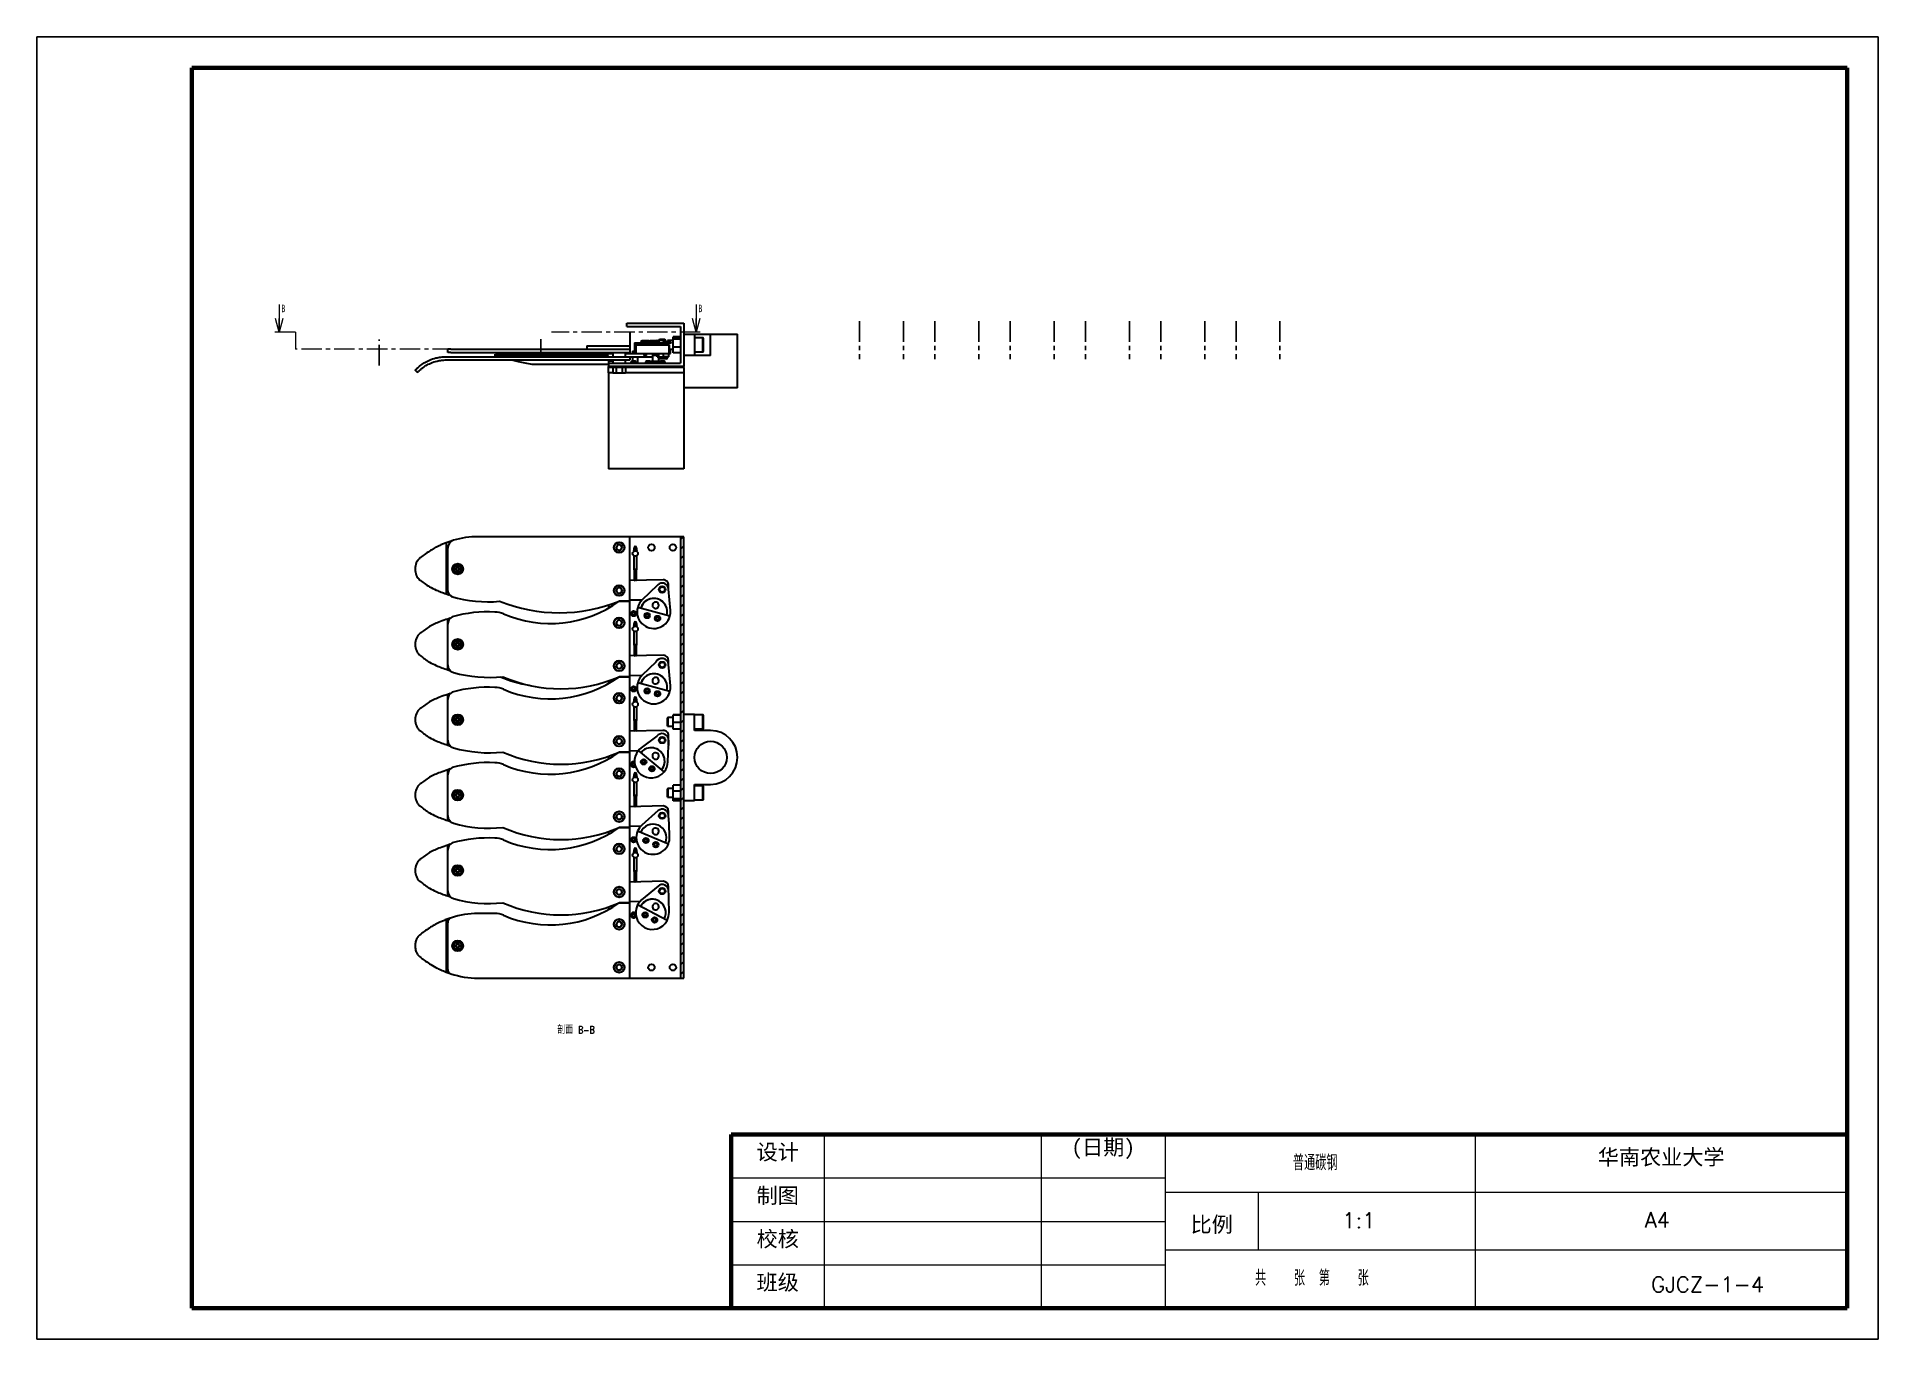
# Model space of a CAD drawing. Header units: millimetres. Extents: x -526 to 1037, y -289 to 1686.
# Drawn here: x -526 to 329, y 1081 to 1686 of the extents above.
import ezdxf
from ezdxf.enums import TextEntityAlignment as Align

# ---------------------------------------------------------------- set-up
doc = ezdxf.new("R2010")
doc.units = ezdxf.units.MM
doc.header["$LTSCALE"] = 0.3
doc.linetypes.add('ACAD_ISO02W100', pattern=[15, 12, -3])
doc.linetypes.add('CENTER', pattern=[50.8, 31.75, -6.35, 6.35, -6.35])
doc.layers.get('0').update_dxf_attribs({"lineweight": 20})
doc.layers.get('Defpoints').update_dxf_attribs({"lineweight": 20})
for name, color, linetype, lineweight in [('中心线', 7, 'CENTER', 20), ('粗实线', 7, 'Continuous', 35), ('虚线', 7, 'ACAD_ISO02W100', 20)]:
    doc.layers.add(name, color=color, linetype=linetype, lineweight=lineweight)
doc.styles.add('SLDTEXTSTYLE0', font='TXT', dxfattribs={"width": 0.75, "bigfont": 'bigfont'})
doc.styles.add('SLDTEXTSTYLE1', font='TXT', dxfattribs={"width": 0.75})
doc.styles.add('我的样式', font='txt.shx', dxfattribs={"bigfont": 'gbcbig.shx'})

msp = doc.modelspace()

# ---------------------------------------------------------------- texts
at = {"color": 7, "linetype": 'Continuous', "lineweight": 0, "insert": (-275.887, 1226.573), "char_height": 3.5, "attachment_point": 2, "style": 'SLDTEXTSTYLE0'}
msp.add_mtext('剖面 B-B', dxfattribs=at)
at = {"layer": '虚线', "color": 7, "linetype": 'Continuous', "char_height": 3.5, "attachment_point": 1, "style": 'SLDTEXTSTYLE1'}
for insert in [(-412.724, 1561.599), (-219.017, 1561.599)]:
    msp.add_mtext('B', dxfattribs=dict(at, insert=insert))

# ---------------------------------------------------------------- blocks, each defined once
blk = doc.blocks.new('_OPEN30')
at = {"color": 0, "linetype": 'ByBlock', "lineweight": -2}
for p, q in [((-1, 0.267949), (0, 0)), ((0, 0), (-1, -0.267949)), ((0, 0), (-1, 0))]:
    blk.add_line(p, q, dxfattribs=at)
blk = doc.blocks.new('a2图框')
at = {"layer": 'Defpoints', "color": 0, "lineweight": -3}
for p, q in [((-855.36, 604.8), (0, 604.8)), ((-855.36, 0), (-855.36, 604.8)), ((0, 0), (0, 604.8)), ((-855.36, 0), (0, 0))]:
    blk.add_line(p, q, dxfattribs=at)
at = {"layer": 'Defpoints', "color": 0, "lineweight": 70}
for p, q in [((-783.36, 590.4), (-14.4, 590.4)), ((-783.36, 14.4), (-783.36, 590.4)), ((-14.4, 14.4), (-14.4, 590.4)), ((-532.8, 95.04), (-14.4, 95.04)), ((-532.8, 95.04), (-532.8, 14.4)), ((-783.36, 14.4), (-14.4, 14.4))]:
    blk.add_line(p, q, dxfattribs=at)
at = {"layer": 'Defpoints', "color": 0}
for p, q in [((-489.6, 95.04), (-489.6, 14.4)), ((-388.8, 95.04), (-388.8, 14.4)), ((-331.2, 95.04), (-331.2, 14.4)), ((-187.2, 95.04), (-187.2, 14.4)), ((-14.4, 95.04), (-14.4, 14.4)), ((-532.8, 74.88), (-331.2, 74.88)), ((-14.4, 68.16), (-331.2, 68.16)), ((-288, 68.16), (-288, 41.28)), ((-532.8, 54.72), (-331.2, 54.72)), ((-532.8, 34.56), (-331.2, 34.56)), ((-14.4, 41.28), (-331.2, 41.28)), ((-532.8, 14.4), (-14.4, 14.4))]:
    blk.add_line(p, q, dxfattribs=at)
at = {"layer": 'Defpoints', "color": 0, "char_height": 7.2, "attachment_point": 5, "style": '我的样式'}
for s, insert in [('{\\fSTSong|b0|i0|c134|p2;设计}', (-511.2, 86.48)), ('{\\fSTSong|b0|i0|c134|p2;(日期)}', (-360, 88.2)), ('{\\fSTSong|b0|i0|c134|p2;华南农业大学}', (-100.8, 84.16)), ('{\\fSTSong|b0|i0|c134|p2;制图}', (-511.2, 66.32)), ('{\\fSTSong|b0|i0|c134|p2;比例}', (-309.6, 52.88)), ('{\\fSTSong|b0|i0|c134|p2;校核}', (-511.2, 46.16)), ('{\\fSTSong|b0|i0|c134|p2;班级}', (-511.2, 26))]:
    blk.add_mtext(s, dxfattribs=dict(at, insert=insert))
at = {"layer": 'Defpoints', "color": 0, "style": '我的样式'}
for tag, p in [('(材料)', (-271.89, 78.4)), ('(图号)', (-108.44, 51.79)), ('比例', (-248.93, 51.55)), ('(图名)', (-105.39, 21.78))]:
    blk.add_attdef(tag, p, '', height=7.2, dxfattribs=at)
at = {"layer": 'Defpoints', "color": 0, "lineweight": -3, "style": '我的样式'}
blk.add_attdef('共几张', text='', height=7.2, dxfattribs=at).set_placement((-263.05, 28.43), align=Align.MIDDLE_CENTER)

# ---------------------------------------------------------------- hatches: boundary and pattern name
at = {"layer": '粗实线', "linetype": 'ByBlock', "lineweight": 30}
h = msp.add_hatch(dxfattribs=at)
h.set_pattern_fill('ANSI31', color=0, style=0)
h.set_pattern_definition([(45, (-525.94, 1176.3685), (-2.245064, 2.245064), [])])
h.paths.add_polyline_path([(-225.801, 1453.837), (-227.301, 1453.837), (-227.301, 1248.837), (-225.801, 1248.837)], flags=0)

# ---------------------------------------------------------------- linework, layer by layer
at = {"layer": '中心线', "lineweight": -2}
for p, q in [((-144.1, 1553.873), (-144.1, 1536.344)), ((-123.773, 1553.873), (-123.773, 1536.344)), ((-109.1, 1553.873), (-109.1, 1536.344)), ((-88.773, 1553.873), (-88.773, 1536.344)), ((-74.1, 1553.873), (-74.1, 1536.344)), ((-53.773, 1553.873), (-53.773, 1536.344)), ((-39.1, 1553.873), (-39.1, 1536.344)), ((-18.773, 1553.873), (-18.773, 1536.344)), ((-4.1, 1553.873), (-4.1, 1536.344)), ((16.227, 1553.873), (16.227, 1536.344)), ((30.9, 1553.873), (30.9, 1536.344)), ((51.163, 1553.873), (51.163, 1536.344)), ((-367.222, 1533.406), (-367.222, 1545.451)), ((-292.222, 1539.259), (-292.222, 1545.599))]:
    msp.add_line(p, q, dxfattribs=at)
at = {"layer": '粗实线', "color": 0, "linetype": 'ByBlock', "lineweight": 30}
for p, q in [((-252.301, 1551.429), (-252.301, 1552.929)), ((-252.301, 1552.929), (-225.801, 1552.929)), ((-252.301, 1551.429), (-227.301, 1551.429)), ((-250.804, 1548.899), (-250.804, 1540.929)), ((-227.301, 1551.429), (-227.301, 1534.429)), ((-225.801, 1552.929), (-225.801, 1532.929)), ((-335.436, 1539.429), (-335.436, 1540.929)), ((-333.986, 1540.929), (-335.436, 1540.929)), ((-335.436, 1539.429), (-335.436, 1540.929)), ((-335.436, 1540.929), (-335.436, 1540.929)), ((-333.986, 1540.929), (-321.358, 1540.929)), ((-321.358, 1540.929), (-250.801, 1540.929)), ((-270.801, 1542.429), (-270.801, 1540.929)), ((-270.801, 1542.429), (-250.801, 1542.429)), ((-270.801, 1540.929), (-250.801, 1540.929)), ((-250.801, 1542.429), (-250.801, 1540.929)), ((-250.801, 1540.929), (-250.801, 1539.429)), ((-249.551, 1539.929), (-249.551, 1538.929)), ((-249.551, 1539.929), (-248.11, 1539.929)), ((-248.638, 1543.929), (-248.638, 1542.929)), ((-248.638, 1543.929), (-248.11, 1543.929)), ((-248.638, 1542.929), (-248.638, 1539.929)), ((-248.638, 1542.929), (-248.11, 1542.929)), ((-248.11, 1543.929), (-248.11, 1542.929)), ((-248.11, 1543.929), (-233.52, 1543.929)), ((-248.11, 1542.929), (-248.11, 1538.929)), ((-248.11, 1542.929), (-233.52, 1542.929)), ((-248.11, 1542.929), (-232.61, 1542.929)), ((-245.658, 1544.54), (-245.658, 1543.929)), ((-244.992, 1544.54), (-245.658, 1544.54)), ((-245.231, 1544.798), (-245.231, 1544.8)), ((-245.184, 1544.815), (-245.184, 1544.821)), ((-244.992, 1544.54), (-244.992, 1543.929)), ((-242.887, 1544.54), (-244.992, 1544.54)), ((-244.565, 1544.798), (-244.565, 1544.8)), ((-244.518, 1544.815), (-244.518, 1544.821)), ((-243.645, 1544.812), (-243.611, 1544.8)), ((-242.966, 1544.821), (-242.966, 1544.812)), ((-242.926, 1544.8), (-242.926, 1544.798)), ((-242.492, 1544.54), (-242.887, 1544.54)), ((-242.588, 1544.821), (-242.588, 1544.812)), ((-242.548, 1544.8), (-242.548, 1544.798)), ((-242.114, 1544.54), (-242.508, 1544.54)), ((-242.492, 1543.929), (-242.492, 1544.54)), ((-242.114, 1543.929), (-242.114, 1544.54)), ((-241.806, 1544.54), (-242.114, 1544.54)), ((-242.018, 1544.821), (-242.018, 1544.819)), ((-242.007, 1544.821), (-242.007, 1544.812)), ((-241.966, 1544.8), (-241.966, 1544.798)), ((-241.806, 1544.54), (-241.806, 1543.929)), ((-240.579, 1544.54), (-241.806, 1544.54)), ((-241.379, 1544.798), (-241.379, 1544.8)), ((-241.331, 1544.815), (-241.331, 1544.821)), ((-240.579, 1544.54), (-240.579, 1543.929)), ((-238.474, 1544.54), (-240.579, 1544.54)), ((-240.458, 1544.812), (-240.424, 1544.8)), ((-240.152, 1544.798), (-240.152, 1544.8)), ((-240.105, 1544.815), (-240.105, 1544.821)), ((-239.232, 1544.812), (-239.198, 1544.8)), ((-238.553, 1544.821), (-238.553, 1544.812)), ((-238.513, 1544.8), (-238.513, 1544.798)), ((-238.079, 1544.54), (-238.474, 1544.54)), ((-238.079, 1543.929), (-238.079, 1544.54)), ((-237.895, 1544.54), (-238.079, 1544.54)), ((-237.975, 1544.821), (-237.975, 1544.812)), ((-237.934, 1544.8), (-237.934, 1544.798)), ((-237.501, 1544.54), (-237.895, 1544.54)), ((-237.863, 1544.812), (-237.828, 1544.8)), ((-237.501, 1544.09), (-237.501, 1544.54)), ((-237.308, 1544.54), (-237.501, 1544.54)), ((-237.306, 1544.153), (-237.501, 1544.153)), ((-237.02, 1545.429), (-237.308, 1544.929)), ((-237.308, 1544.929), (-237.308, 1544.153)), ((-237.306, 1544.929), (-237.308, 1544.929)), ((-237.017, 1545.429), (-237.306, 1544.929)), ((-237.306, 1544.929), (-237.306, 1544.065)), ((-237.306, 1544.929), (-237.306, 1543.929)), ((-234.828, 1544.929), (-237.306, 1544.929)), ((-237.017, 1545.429), (-237.02, 1545.429)), ((-235.016, 1545.429), (-237.017, 1545.429)), ((-231.737, 1544.054), (-235.283, 1544.054)), ((-234.594, 1545.429), (-235.016, 1545.429)), ((-234.306, 1544.929), (-234.828, 1544.929)), ((-234.306, 1544.929), (-234.594, 1545.429)), ((-234.306, 1544.929), (-234.594, 1545.429)), ((-234.306, 1544.054), (-234.306, 1544.929)), ((-234.306, 1544.054), (-234.306, 1544.929)), ((-233.301, 1544.526), (-234.306, 1544.526)), ((-234.306, 1544.315), (-233.301, 1544.315)), ((-233.52, 1543.929), (-233.52, 1542.929)), ((-233.52, 1543.851), (-231.811, 1543.851)), ((-233.251, 1544.929), (-233.301, 1544.879)), ((-233.301, 1544.03), (-233.301, 1544.879)), ((-230.701, 1544.929), (-233.251, 1544.929)), ((-233.251, 1544.929), (-233.251, 1544.054)), ((-232.943, 1543.851), (-232.943, 1542.929)), ((-232.943, 1543.805), (-231.778, 1543.805)), ((-232.943, 1543.804), (-231.763, 1543.804)), ((-232.61, 1538.929), (-232.61, 1542.929)), ((-232.61, 1542.929), (-232.344, 1542.929)), ((-232.344, 1538.929), (-232.344, 1542.929)), ((-232.344, 1540.929), (-230.701, 1540.929)), ((-231.961, 1538.929), (-231.961, 1540.929)), ((-231.663, 1544.007), (-231.811, 1543.851)), ((-231.778, 1543.805), (-231.767, 1543.898)), ((-227.301, 1546.676), (-230.701, 1546.676)), ((-230.701, 1546.575), (-230.701, 1546.676)), ((-227.301, 1546.575), (-230.701, 1546.575)), ((-230.701, 1545.521), (-230.701, 1546.575)), ((-227.301, 1545.521), (-230.701, 1545.521)), ((-230.701, 1541.875), (-230.701, 1545.521)), ((-227.301, 1541.875), (-230.701, 1541.875)), ((-230.701, 1539.283), (-230.701, 1541.875)), ((-225.801, 1547.929), (-220.801, 1547.929)), ((-220.801, 1547.929), (-220.801, 1537.929)), ((-220.801, 1547.929), (-213.301, 1547.929)), ((-216.901, 1546.179), (-220.801, 1546.179)), ((-220.801, 1539.679), (-216.901, 1539.679)), ((-216.901, 1539.679), (-216.901, 1546.179)), ((-216.801, 1546.079), (-216.801, 1539.779)), ((-213.301, 1537.929), (-213.301, 1547.929)), ((-213.301, 1547.929), (-200.801, 1547.929)), ((-200.801, 1522.929), (-200.801, 1547.929)), ((-350.581, 1531.166), (-349.496, 1530.082)), ((-345.516, 1535.011), (-343.937, 1535.822)), ((-336.145, 1537.429), (-321.358, 1537.429)), ((-336.145, 1535.929), (-321.358, 1535.929)), ((-333.986, 1539.429), (-335.436, 1539.429)), ((-333.986, 1539.429), (-321.358, 1539.429)), ((-321.358, 1539.429), (-250.801, 1539.429)), ((-321.358, 1537.429), (-250.801, 1537.429)), ((-321.358, 1535.929), (-250.801, 1535.929)), ((-310.638, 1538.929), (-313.835, 1538.179)), ((-313.835, 1538.179), (-310.638, 1537.429)), ((-310.612, 1538.929), (-313.809, 1538.179)), ((-313.809, 1538.179), (-310.612, 1537.429)), ((-260.719, 1538.179), (-313.809, 1538.179)), ((-261.608, 1538.929), (-310.612, 1538.929)), ((-296.391, 1533.929), (-260.801, 1533.929)), ((-260.719, 1538.179), (-261.608, 1538.929)), ((-261.608, 1538.929), (-258.801, 1538.929)), ((-261.608, 1537.429), (-260.719, 1538.179)), ((-260.801, 1535.929), (-260.801, 1534.429)), ((-259.888, 1535.429), (-260.801, 1535.429)), ((-259.888, 1535.379), (-260.801, 1535.379)), ((-260.801, 1534.479), (-259.888, 1534.479)), ((-260.801, 1534.429), (-260.801, 1532.929)), ((-260.801, 1534.429), (-227.301, 1534.429)), ((-225.801, 1532.929), (-260.801, 1532.929)), ((-260.801, 1532.429), (-260.801, 1532.929)), ((-225.801, 1532.429), (-260.801, 1532.429)), ((-260.801, 1529.929), (-260.801, 1532.429)), ((-259.888, 1535.379), (-259.888, 1535.429)), ((-259.176, 1535.429), (-259.888, 1535.429)), ((-259.176, 1535.379), (-259.888, 1535.379)), ((-259.888, 1534.479), (-259.888, 1534.429)), ((-259.888, 1534.479), (-259.176, 1534.479)), ((-259.176, 1535.379), (-259.176, 1535.429)), ((-259.176, 1534.429), (-259.176, 1534.479)), ((-258.801, 1539.429), (-258.801, 1537.429)), ((-258.801, 1535.929), (-258.801, 1534.429)), ((-258.687, 1532.429), (-258.687, 1529.829)), ((-257.244, 1532.429), (-257.244, 1529.829)), ((-254.357, 1532.429), (-254.357, 1529.829)), ((-252.914, 1532.429), (-252.914, 1529.829)), ((-252.801, 1537.429), (-252.801, 1539.429)), ((-252.801, 1538.929), (-248.11, 1538.929)), ((-252.801, 1534.429), (-252.801, 1535.929)), ((-250.801, 1537.429), (-250.801, 1535.929)), ((-250.713, 1537.429), (-240.38, 1537.429)), ((-250.341, 1535.04), (-250.341, 1534.429)), ((-250.308, 1535.04), (-250.341, 1535.04)), ((-247.841, 1535.04), (-250.308, 1535.04)), ((-249.551, 1537.429), (-249.551, 1535.362)), ((-248.454, 1535.31), (-248.454, 1535.295)), ((-248.45, 1535.3), (-248.45, 1535.294)), ((-248.301, 1539.179), (-248.11, 1539.15)), ((-248.11, 1538.929), (-232.61, 1538.929)), ((-247.841, 1534.429), (-247.841, 1535.04)), ((-247.051, 1534.429), (-247.051, 1537.429)), ((-244.367, 1538.929), (-244.367, 1537.929)), ((-243.314, 1537.929), (-244.367, 1537.929)), ((-243.63, 1535.04), (-243.63, 1534.429)), ((-242.741, 1535.04), (-243.63, 1535.04)), ((-243.117, 1537.929), (-243.314, 1537.929)), ((-243.117, 1537.929), (-243.117, 1538.929)), ((-243.052, 1535.294), (-243.052, 1535.3)), ((-243.046, 1535.296), (-243.046, 1535.313)), ((-241.13, 1535.04), (-242.741, 1535.04)), ((-241.88, 1535.429), (-241.88, 1535.334)), ((-241.88, 1535.429), (-238.88, 1535.429)), ((-241.13, 1534.429), (-241.13, 1535.04)), ((-240.38, 1538.929), (-240.38, 1535.429)), ((-239.954, 1538.929), (-239.954, 1537.929)), ((-238.901, 1537.929), (-239.954, 1537.929)), ((-238.704, 1537.929), (-238.901, 1537.929)), ((-238.88, 1535.429), (-235.88, 1535.429)), ((-238.704, 1537.929), (-238.704, 1538.929)), ((-238.166, 1537.429), (-238.166, 1538.929)), ((-238.166, 1537.429), (-237.38, 1537.429)), ((-237.387, 1537.429), (-237.387, 1538.929)), ((-237.38, 1535.429), (-237.38, 1537.429)), ((-237.38, 1537.429), (-235.204, 1537.429)), ((-234.502, 1536.429), (-237.38, 1536.429)), ((-236.918, 1535.04), (-236.918, 1534.429)), ((-234.812, 1535.04), (-236.918, 1535.04)), ((-236.491, 1535.298), (-236.491, 1535.3)), ((-236.444, 1535.315), (-236.444, 1535.321)), ((-235.88, 1535.33), (-235.88, 1535.429)), ((-235.57, 1535.312), (-235.536, 1535.3)), ((-235.204, 1537.429), (-235.204, 1538.929)), ((-232.761, 1537.429), (-235.204, 1537.429)), ((-234.892, 1535.321), (-234.892, 1535.312)), ((-234.851, 1535.3), (-234.851, 1535.298)), ((-234.418, 1535.04), (-234.812, 1535.04)), ((-233.806, 1536.429), (-234.502, 1536.429)), ((-234.418, 1534.429), (-234.418, 1535.04)), ((-232.761, 1537.429), (-232.761, 1538.929)), ((-232.753, 1537.429), (-232.76, 1537.429)), ((-232.753, 1537.429), (-232.753, 1538.929)), ((-232.61, 1538.929), (-232.344, 1538.929)), ((-232.344, 1538.929), (-231.961, 1538.929)), ((-227.301, 1539.283), (-230.701, 1539.283)), ((-230.701, 1539.182), (-230.701, 1539.283)), ((-227.301, 1539.182), (-230.701, 1539.182)), ((-220.801, 1537.929), (-225.801, 1537.929)), ((-225.801, 1532.429), (-225.801, 1532.929)), ((-225.801, 1532.429), (-225.801, 1529.929)), ((-213.301, 1537.929), (-220.801, 1537.929)), ((-260.801, 1529.929), (-260.801, 1485.429)), ((-258.687, 1529.929), (-260.801, 1529.929)), ((-257.244, 1529.829), (-258.687, 1529.829)), ((-254.357, 1529.829), (-257.244, 1529.829)), ((-252.914, 1529.829), (-254.357, 1529.829)), ((-225.801, 1529.929), (-252.914, 1529.929)), ((-225.801, 1529.929), (-225.801, 1485.429)), ((-200.801, 1522.929), (-225.801, 1522.929)), ((-225.801, 1485.429), (-260.801, 1485.429)), ((-336.145, 1451.003), (-336.145, 1427.286)), ((-335.417, 1428.742), (-335.417, 1448.59)), ((-250.804, 1453.837), (-321.358, 1453.837)), ((-257.228, 1449.053), (-256.326, 1450.181)), ((-256.702, 1447.709), (-257.228, 1449.053)), ((-255.275, 1447.492), (-256.702, 1447.709)), ((-256.326, 1450.181), (-254.899, 1449.964)), ((-254.374, 1448.62), (-255.275, 1447.492)), ((-254.899, 1449.964), (-254.374, 1448.62)), ((-250.801, 1453.837), (-250.804, 1453.837)), ((-250.801, 1248.837), (-250.801, 1453.837)), ((-227.301, 1453.837), (-250.801, 1453.837)), ((-249.176, 1447.492), (-249.176, 1447.242)), ((-249.176, 1447.492), (-247.426, 1447.492)), ((-249.176, 1447.242), (-247.426, 1447.242)), ((-248.801, 1448.012), (-249.051, 1447.868)), ((-249.051, 1447.992), (-249.051, 1447.492)), ((-249.051, 1447.242), (-249.051, 1446.992)), ((-249.051, 1447.242), (-249.051, 1446.992)), ((-248.801, 1448.742), (-248.801, 1447.492)), ((-248.801, 1448.742), (-247.801, 1448.742)), ((-247.801, 1447.492), (-247.801, 1448.742)), ((-247.551, 1447.868), (-247.801, 1448.012)), ((-247.551, 1447.492), (-247.551, 1447.992)), ((-247.551, 1446.992), (-247.551, 1447.242)), ((-247.551, 1446.992), (-247.551, 1447.242)), ((-247.426, 1447.242), (-247.426, 1447.492)), ((-225.801, 1453.837), (-227.301, 1453.837)), ((-227.301, 1453.837), (-227.301, 1248.837)), ((-225.801, 1248.837), (-225.801, 1453.837)), ((-332.351, 1439.222), (-331.336, 1439.222)), ((-332.351, 1438.452), (-332.351, 1439.222)), ((-331.336, 1438.452), (-332.351, 1438.452)), ((-331.641, 1438.452), (-331.641, 1439.222)), ((-331.186, 1440.387), (-330.416, 1440.387)), ((-331.186, 1439.372), (-331.186, 1440.387)), ((-331.186, 1439.677), (-330.416, 1439.677)), ((-331.186, 1437.287), (-331.186, 1438.302)), ((-330.416, 1437.996), (-331.186, 1437.996)), ((-330.416, 1437.287), (-331.186, 1437.287)), ((-330.416, 1440.387), (-330.416, 1439.372)), ((-330.416, 1438.302), (-330.416, 1437.287)), ((-330.266, 1439.222), (-329.251, 1439.222)), ((-329.251, 1438.452), (-330.266, 1438.452)), ((-329.96, 1439.222), (-329.96, 1438.452)), ((-329.251, 1439.222), (-329.251, 1438.452)), ((-249.051, 1444.992), (-249.051, 1438.742)), ((-249.051, 1438.742), (-247.551, 1438.742)), ((-248.801, 1438.492), (-248.801, 1433.992)), ((-248.801, 1438.492), (-247.801, 1438.492)), ((-247.801, 1433.992), (-247.801, 1438.492)), ((-247.551, 1438.742), (-247.551, 1444.992)), ((-257.199, 1428.478), (-256.81, 1429.868)), ((-256.189, 1427.446), (-257.199, 1428.478)), ((-256.81, 1429.868), (-255.412, 1430.227)), ((-255.412, 1430.227), (-254.403, 1429.195)), ((-254.403, 1429.195), (-254.791, 1427.805)), ((-235.41, 1433.808), (-250.801, 1433.453)), ((-248.801, 1433.992), (-247.801, 1433.992)), ((-238.167, 1431.19), (-245.083, 1424.557)), ((-237.883, 1431.463), (-238.167, 1431.19)), ((-232.809, 1429.456), (-232.853, 1431.367)), ((-231.995, 1419.602), (-232.816, 1429.545)), ((-336.145, 1427.286), (-334.574, 1426.74)), ((-333.603, 1426.078), (-333.124, 1425.99)), ((-260.801, 1421.928), (-260.801, 1420.648)), ((-254.791, 1427.805), (-256.189, 1427.446)), ((-255.801, 1423.837), (-250.804, 1423.837)), ((-250.804, 1423.837), (-255.801, 1423.837)), ((-250.801, 1424.451), (-245.055, 1424.583)), ((-232.248, 1416.9), (-247.188, 1421.027)), ((-334.253, 1415.997), (-335.436, 1415.603)), ((-335.436, 1413.297), (-335.436, 1415.603)), ((-335.436, 1394.358), (-335.436, 1413.297)), ((-335.436, 1413.297), (-335.436, 1413.264)), ((-335.436, 1394.391), (-335.436, 1413.264)), ((-257.228, 1414.053), (-256.326, 1415.181)), ((-256.702, 1412.709), (-257.228, 1414.053)), ((-255.275, 1412.492), (-256.702, 1412.709)), ((-256.326, 1415.181), (-254.899, 1414.964)), ((-254.374, 1413.62), (-255.275, 1412.492)), ((-254.899, 1414.964), (-254.374, 1413.62)), ((-249.176, 1412.492), (-249.176, 1412.242)), ((-249.176, 1412.492), (-247.426, 1412.492)), ((-249.176, 1412.242), (-247.426, 1412.242)), ((-248.801, 1413.012), (-249.051, 1412.868)), ((-249.051, 1412.992), (-249.051, 1412.492)), ((-249.051, 1412.242), (-249.051, 1411.992)), ((-249.051, 1412.242), (-249.051, 1411.992)), ((-248.801, 1413.742), (-248.801, 1412.492)), ((-248.801, 1413.742), (-247.801, 1413.742)), ((-248.754, 1418.898), (-248.749, 1418.878)), ((-248.445, 1417.583), (-248.45, 1417.603)), ((-247.801, 1412.492), (-247.801, 1413.742)), ((-247.551, 1412.868), (-247.801, 1413.012)), ((-247.551, 1412.492), (-247.551, 1412.992)), ((-247.551, 1411.992), (-247.551, 1412.242)), ((-247.551, 1411.992), (-247.551, 1412.242)), ((-247.426, 1412.242), (-247.426, 1412.492)), ((-243.61, 1417.351), (-243.624, 1417.366)), ((-242.874, 1418.043), (-242.888, 1418.057)), ((-242.093, 1416.951), (-242.071, 1417.02)), ((-238.674, 1416.157), (-238.697, 1416.088)), ((-237.894, 1415.065), (-237.88, 1415.051)), ((-237.157, 1415.757), (-237.144, 1415.742)), ((-332.351, 1404.222), (-331.336, 1404.222)), ((-332.351, 1403.452), (-332.351, 1404.222)), ((-331.336, 1403.452), (-332.351, 1403.452)), ((-331.641, 1403.452), (-331.641, 1404.222)), ((-331.186, 1405.387), (-330.416, 1405.387)), ((-331.186, 1404.372), (-331.186, 1405.387)), ((-331.186, 1404.677), (-330.416, 1404.677)), ((-331.186, 1402.287), (-331.186, 1403.302)), ((-330.416, 1402.996), (-331.186, 1402.996)), ((-330.416, 1405.387), (-330.416, 1404.372)), ((-330.416, 1403.302), (-330.416, 1402.287)), ((-330.266, 1404.222), (-329.251, 1404.222)), ((-329.251, 1403.452), (-330.266, 1403.452)), ((-329.96, 1404.222), (-329.96, 1403.452)), ((-329.251, 1404.222), (-329.251, 1403.452)), ((-249.051, 1409.992), (-249.051, 1403.742)), ((-249.051, 1403.742), (-247.551, 1403.742)), ((-248.801, 1403.492), (-248.801, 1398.992)), ((-248.801, 1403.492), (-247.801, 1403.492)), ((-247.801, 1398.992), (-247.801, 1403.492)), ((-247.551, 1403.742), (-247.551, 1409.992)), ((-335.436, 1392.034), (-335.436, 1394.358)), ((-330.416, 1402.287), (-331.186, 1402.287)), ((-257.199, 1393.478), (-256.81, 1394.868)), ((-256.81, 1394.868), (-255.412, 1395.227)), ((-255.412, 1395.227), (-254.403, 1394.195)), ((-235.41, 1398.809), (-250.801, 1398.453)), ((-248.801, 1398.992), (-247.801, 1398.992)), ((-238.731, 1395.649), (-245.08, 1389.551)), ((-232.809, 1394.458), (-232.853, 1396.368)), ((-232.535, 1391.165), (-232.816, 1394.548)), ((-335.436, 1392.034), (-334.215, 1391.622)), ((-260.801, 1386.885), (-260.801, 1385.648)), ((-256.189, 1392.446), (-257.199, 1393.478)), ((-254.791, 1392.805), (-256.189, 1392.446)), ((-255.801, 1388.837), (-250.804, 1388.837)), ((-250.804, 1388.837), (-255.801, 1388.837)), ((-254.403, 1394.195), (-254.791, 1392.805)), ((-250.801, 1389.451), (-245.046, 1389.584)), ((-232.236, 1381.916), (-247.186, 1386.008)), ((-231.988, 1384.605), (-232.535, 1391.165)), ((-334.253, 1380.997), (-335.436, 1380.603)), ((-335.436, 1378.297), (-335.436, 1380.603)), ((-335.436, 1359.358), (-335.436, 1378.297)), ((-335.436, 1378.297), (-335.436, 1378.264)), ((-335.436, 1359.391), (-335.436, 1378.264)), ((-257.228, 1379.053), (-256.326, 1380.181)), ((-256.702, 1377.709), (-257.228, 1379.053)), ((-255.275, 1377.492), (-256.702, 1377.709)), ((-256.326, 1380.181), (-254.899, 1379.964)), ((-254.374, 1378.62), (-255.275, 1377.492)), ((-254.899, 1379.964), (-254.374, 1378.62)), ((-249.176, 1377.492), (-249.176, 1377.242)), ((-249.176, 1377.492), (-247.426, 1377.492)), ((-249.176, 1377.242), (-247.426, 1377.242)), ((-248.801, 1378.012), (-249.051, 1377.868)), ((-249.051, 1377.992), (-249.051, 1377.492)), ((-249.051, 1377.242), (-249.051, 1376.992)), ((-249.051, 1377.242), (-249.051, 1376.992)), ((-248.801, 1378.742), (-248.801, 1377.492)), ((-248.801, 1378.742), (-247.801, 1378.742)), ((-247.801, 1377.492), (-247.801, 1378.742)), ((-247.551, 1377.868), (-247.801, 1378.012)), ((-247.551, 1377.492), (-247.551, 1377.992)), ((-247.551, 1376.992), (-247.551, 1377.242)), ((-247.551, 1376.992), (-247.551, 1377.242)), ((-247.426, 1377.242), (-247.426, 1377.492)), ((-243.599, 1382.342), (-243.613, 1382.357)), ((-242.082, 1381.942), (-242.059, 1382.013)), ((-238.66, 1381.159), (-238.683, 1381.088)), ((-238.04, 1381.714), (-238.054, 1381.728)), ((-237.144, 1380.759), (-237.13, 1380.744)), ((-332.351, 1369.222), (-331.336, 1369.222)), ((-332.351, 1368.452), (-332.351, 1369.222)), ((-331.641, 1368.452), (-331.641, 1369.222)), ((-331.186, 1370.387), (-330.416, 1370.387)), ((-331.186, 1369.372), (-331.186, 1370.387)), ((-331.186, 1369.677), (-330.416, 1369.677)), ((-330.416, 1370.387), (-330.416, 1369.372)), ((-330.266, 1369.222), (-329.251, 1369.222)), ((-329.96, 1369.222), (-329.96, 1368.452)), ((-329.251, 1369.222), (-329.251, 1368.452)), ((-249.051, 1374.992), (-249.051, 1368.742)), ((-249.051, 1368.742), (-247.551, 1368.742)), ((-247.551, 1368.742), (-247.551, 1374.992)), ((-233.251, 1369.837), (-233.301, 1369.787)), ((-233.301, 1365.887), (-233.301, 1369.787)), ((-230.701, 1369.837), (-233.251, 1369.837)), ((-233.251, 1369.837), (-233.251, 1365.837)), ((-227.301, 1371.186), (-230.701, 1371.186)), ((-230.701, 1370.977), (-230.701, 1371.186)), ((-227.301, 1370.977), (-230.701, 1370.977)), ((-230.701, 1367.627), (-230.701, 1370.977)), ((-220.801, 1371.337), (-225.801, 1371.337)), ((-220.801, 1363.837), (-220.801, 1371.337)), ((-216.901, 1371.087), (-220.801, 1371.087)), ((-216.901, 1364.587), (-216.901, 1371.087)), ((-216.801, 1370.987), (-216.801, 1364.687)), ((-331.336, 1368.452), (-332.351, 1368.452)), ((-331.186, 1367.287), (-331.186, 1368.302)), ((-330.416, 1367.996), (-331.186, 1367.996)), ((-330.416, 1367.287), (-331.186, 1367.287)), ((-330.416, 1368.302), (-330.416, 1367.287)), ((-329.251, 1368.452), (-330.266, 1368.452)), ((-256.81, 1359.868), (-255.412, 1360.227)), ((-255.412, 1360.227), (-254.403, 1359.195)), ((-235.432, 1363.899), (-250.801, 1363.476)), ((-248.801, 1368.492), (-248.801, 1363.992)), ((-248.801, 1368.492), (-247.801, 1368.492)), ((-248.801, 1363.992), (-247.801, 1363.992)), ((-247.801, 1363.992), (-247.801, 1368.492)), ((-238.312, 1361.253), (-245.571, 1355.748)), ((-237.621, 1361.777), (-238.312, 1361.253)), ((-233.301, 1365.887), (-233.251, 1365.837)), ((-233.251, 1365.837), (-230.701, 1365.837)), ((-232.754, 1357.47), (-232.864, 1361.468)), ((-227.301, 1367.627), (-230.701, 1367.627)), ((-230.701, 1364.487), (-230.701, 1367.627)), ((-227.301, 1364.487), (-230.701, 1364.487)), ((-220.801, 1364.587), (-216.901, 1364.587)), ((-213.301, 1363.837), (-220.801, 1363.837)), ((-335.436, 1357.034), (-335.436, 1359.358)), ((-335.436, 1357.034), (-334.215, 1356.622)), ((-260.801, 1351.885), (-260.801, 1350.648)), ((-257.199, 1358.478), (-256.81, 1359.868)), ((-256.189, 1357.446), (-257.199, 1358.478)), ((-254.791, 1357.805), (-256.189, 1357.446)), ((-255.801, 1353.837), (-250.804, 1353.837)), ((-250.804, 1353.837), (-255.801, 1353.837)), ((-254.403, 1359.195), (-254.791, 1357.805)), ((-250.801, 1354.472), (-246.801, 1354.582)), ((-234.917, 1344.632), (-246.859, 1354.514)), ((-233.142, 1349.315), (-232.895, 1356.738)), ((-232.901, 1356.555), (-232.853, 1356.702)), ((-232.886, 1357.014), (-232.81, 1359.287)), ((-334.253, 1345.997), (-335.436, 1345.603)), ((-335.436, 1343.297), (-335.436, 1345.603)), ((-335.436, 1324.358), (-335.436, 1343.297)), ((-335.436, 1343.297), (-335.436, 1343.264)), ((-335.436, 1324.391), (-335.436, 1343.264)), ((-257.228, 1344.053), (-256.326, 1345.181)), ((-256.702, 1342.709), (-257.228, 1344.053)), ((-256.326, 1345.181), (-254.899, 1344.964)), ((-254.374, 1343.62), (-255.275, 1342.492)), ((-254.899, 1344.964), (-254.374, 1343.62)), ((-249.733, 1348.647), (-249.737, 1348.667)), ((-249.633, 1347.479), (-249.614, 1347.484)), ((-248.801, 1343.012), (-249.051, 1342.868)), ((-249.051, 1342.992), (-249.051, 1342.492)), ((-248.801, 1343.742), (-248.801, 1342.492)), ((-248.801, 1343.742), (-247.801, 1343.742)), ((-248.549, 1348.771), (-248.569, 1348.766)), ((-247.801, 1342.492), (-247.801, 1343.742)), ((-247.551, 1342.868), (-247.801, 1343.012)), ((-247.551, 1342.492), (-247.551, 1342.992)), ((-245.231, 1349.161), (-245.245, 1349.147)), ((-241.386, 1346.2), (-241.372, 1346.185)), ((-240.462, 1345.216), (-240.475, 1345.23)), ((-239.739, 1345.922), (-239.725, 1345.907)), ((-331.186, 1335.387), (-330.416, 1335.387)), ((-331.186, 1334.372), (-331.186, 1335.387)), ((-331.186, 1334.677), (-330.416, 1334.677)), ((-330.416, 1335.387), (-330.416, 1334.372)), ((-255.275, 1342.492), (-256.702, 1342.709)), ((-249.176, 1342.492), (-249.176, 1342.242)), ((-249.176, 1342.492), (-247.426, 1342.492)), ((-249.176, 1342.242), (-247.426, 1342.242)), ((-249.051, 1342.242), (-249.051, 1341.992)), ((-249.051, 1342.242), (-249.051, 1341.992)), ((-249.051, 1339.992), (-249.051, 1333.742)), ((-247.551, 1341.992), (-247.551, 1342.242)), ((-247.551, 1341.992), (-247.551, 1342.242)), ((-247.551, 1333.742), (-247.551, 1339.992)), ((-247.426, 1342.242), (-247.426, 1342.492)), ((-233.251, 1336.837), (-233.301, 1336.787)), ((-233.301, 1332.887), (-233.301, 1336.787)), ((-230.701, 1336.837), (-233.251, 1336.837)), ((-233.251, 1336.837), (-233.251, 1332.837)), ((-227.301, 1338.438), (-230.701, 1338.438)), ((-230.701, 1335.725), (-230.701, 1338.438)), ((-227.301, 1335.725), (-230.701, 1335.725)), ((-230.701, 1332.123), (-230.701, 1335.725)), ((-220.801, 1331.337), (-220.801, 1338.837)), ((-220.801, 1338.837), (-213.301, 1338.837)), ((-216.901, 1338.087), (-220.801, 1338.087)), ((-216.901, 1331.587), (-216.901, 1338.087)), ((-216.801, 1337.987), (-216.801, 1331.687)), ((-332.351, 1334.222), (-331.336, 1334.222)), ((-332.351, 1333.452), (-332.351, 1334.222)), ((-331.336, 1333.452), (-332.351, 1333.452)), ((-331.641, 1333.452), (-331.641, 1334.222)), ((-331.186, 1332.287), (-331.186, 1333.302)), ((-330.416, 1332.996), (-331.186, 1332.996)), ((-330.416, 1332.287), (-331.186, 1332.287)), ((-330.416, 1333.302), (-330.416, 1332.287)), ((-330.266, 1334.222), (-329.251, 1334.222)), ((-329.251, 1333.452), (-330.266, 1333.452)), ((-329.96, 1334.222), (-329.96, 1333.452)), ((-329.251, 1334.222), (-329.251, 1333.452)), ((-235.405, 1328.787), (-250.801, 1328.448)), ((-249.051, 1333.742), (-247.551, 1333.742)), ((-248.801, 1333.492), (-248.801, 1328.992)), ((-248.801, 1333.492), (-247.801, 1333.492)), ((-248.801, 1328.992), (-247.801, 1328.992)), ((-247.801, 1328.992), (-247.801, 1333.492)), ((-237.625, 1326.663), (-245.25, 1319.879)), ((-233.301, 1332.887), (-233.251, 1332.837)), ((-233.251, 1332.837), (-230.701, 1332.837)), ((-232.807, 1324.379), (-232.85, 1326.343)), ((-227.301, 1332.123), (-230.701, 1332.123)), ((-230.701, 1331.235), (-230.701, 1332.123)), ((-227.301, 1331.235), (-230.701, 1331.235)), ((-225.801, 1331.337), (-220.801, 1331.337)), ((-220.801, 1331.587), (-216.901, 1331.587)), ((-335.436, 1322.034), (-335.436, 1324.358)), ((-335.436, 1322.034), (-334.215, 1321.622)), ((-257.199, 1323.478), (-256.81, 1324.868)), ((-256.189, 1322.446), (-257.199, 1323.478)), ((-256.81, 1324.868), (-255.412, 1325.227)), ((-254.791, 1322.805), (-256.189, 1322.446)), ((-255.801, 1318.837), (-250.804, 1318.837)), ((-250.804, 1318.837), (-255.801, 1318.837)), ((-255.412, 1325.227), (-254.403, 1324.195)), ((-254.403, 1324.195), (-254.791, 1322.805)), ((-250.801, 1319.446), (-245.587, 1319.561)), ((-232.632, 1320.557), (-232.809, 1324.415)), ((-232.352, 1314.448), (-232.632, 1320.557)), ((-334.253, 1310.997), (-335.436, 1310.603)), ((-335.436, 1308.297), (-335.436, 1310.603)), ((-260.801, 1316.885), (-260.801, 1315.648)), ((-257.228, 1309.053), (-256.326, 1310.181)), ((-256.702, 1307.709), (-257.228, 1309.053)), ((-256.326, 1310.181), (-254.899, 1309.964)), ((-254.899, 1309.964), (-254.374, 1308.62)), ((-249.633, 1312.479), (-249.614, 1312.484)), ((-248.801, 1308.742), (-248.801, 1307.492)), ((-248.801, 1308.742), (-247.87, 1308.742)), ((-248.549, 1313.771), (-248.569, 1313.766)), ((-247.87, 1308.742), (-247.801, 1308.742)), ((-247.801, 1307.492), (-247.801, 1308.742)), ((-232.943, 1311.106), (-247.245, 1317.081)), ((-244.187, 1312.67), (-244.202, 1312.656)), ((-242.548, 1312.618), (-242.534, 1312.604)), ((-242.541, 1312.83), (-242.526, 1312.844)), ((-238.882, 1310.006), (-238.897, 1309.993)), ((-238.844, 1311.661), (-238.831, 1311.646)), ((-335.436, 1289.358), (-335.436, 1308.297)), ((-335.436, 1308.297), (-335.436, 1308.264)), ((-335.436, 1289.391), (-335.436, 1308.264)), ((-331.186, 1300.387), (-330.416, 1300.387)), ((-331.186, 1299.372), (-331.186, 1300.387)), ((-330.416, 1300.387), (-330.416, 1299.372)), ((-255.275, 1307.492), (-256.702, 1307.709)), ((-254.374, 1308.62), (-255.275, 1307.492)), ((-249.176, 1307.492), (-249.176, 1307.242)), ((-249.176, 1307.492), (-247.546, 1307.492)), ((-249.176, 1307.242), (-247.546, 1307.242)), ((-248.801, 1308.014), (-249.051, 1307.869)), ((-249.051, 1307.992), (-249.051, 1307.492)), ((-249.051, 1307.242), (-249.051, 1306.992)), ((-249.051, 1307.242), (-249.051, 1306.992)), ((-249.051, 1304.992), (-249.051, 1298.742)), ((-247.551, 1307.867), (-247.801, 1308.011)), ((-247.551, 1307.492), (-247.551, 1307.992)), ((-247.551, 1306.992), (-247.551, 1307.242)), ((-247.551, 1306.992), (-247.551, 1307.242)), ((-247.551, 1298.742), (-247.551, 1304.992)), ((-247.546, 1307.492), (-247.426, 1307.492)), ((-247.546, 1307.242), (-247.426, 1307.242)), ((-247.426, 1307.242), (-247.426, 1307.492)), ((-332.351, 1299.222), (-331.336, 1299.222)), ((-332.351, 1298.452), (-332.351, 1299.222)), ((-331.336, 1298.452), (-332.351, 1298.452)), ((-331.641, 1298.452), (-331.641, 1299.222)), ((-331.186, 1299.677), (-330.416, 1299.677)), ((-331.186, 1297.287), (-331.186, 1298.302)), ((-330.416, 1297.996), (-331.186, 1297.996)), ((-330.416, 1297.287), (-331.186, 1297.287)), ((-330.416, 1298.302), (-330.416, 1297.287)), ((-330.266, 1299.222), (-329.251, 1299.222)), ((-329.251, 1298.452), (-330.266, 1298.452)), ((-329.96, 1299.222), (-329.96, 1298.452)), ((-329.251, 1299.222), (-329.251, 1298.452)), ((-235.407, 1293.798), (-250.801, 1293.45)), ((-249.051, 1298.742), (-247.654, 1298.742)), ((-248.801, 1298.492), (-248.801, 1293.992)), ((-248.801, 1298.492), (-247.87, 1298.492)), ((-248.801, 1293.992), (-247.87, 1293.992)), ((-247.87, 1298.492), (-247.801, 1298.492)), ((-247.87, 1293.992), (-247.801, 1293.992)), ((-247.801, 1293.992), (-247.801, 1298.492)), ((-247.654, 1298.742), (-247.551, 1298.742)), ((-335.436, 1287.034), (-335.436, 1289.358)), ((-335.436, 1287.034), (-334.215, 1286.622)), ((-257.199, 1288.478), (-256.81, 1289.868)), ((-256.189, 1287.446), (-257.199, 1288.478)), ((-256.81, 1289.868), (-255.412, 1290.227)), ((-254.791, 1287.805), (-256.189, 1287.446)), ((-250.804, 1283.837), (-255.801, 1283.837)), ((-255.801, 1283.837), (-250.804, 1283.837)), ((-255.412, 1290.227), (-254.403, 1289.195)), ((-254.403, 1289.195), (-254.791, 1287.805)), ((-250.801, 1284.448), (-245.98, 1284.557)), ((-237.742, 1291.579), (-245.363, 1285.139)), ((-232.732, 1285.521), (-232.852, 1291.355)), ((-232.612, 1279.371), (-232.732, 1285.521)), ((-336.145, 1276.003), (-336.145, 1251.67)), ((-335.436, 1252.892), (-335.436, 1274.532)), ((-313.507, 1278.837), (-321.358, 1278.837)), ((-260.801, 1281.885), (-260.801, 1280.648)), ((-257.228, 1274.053), (-256.326, 1275.181)), ((-256.326, 1275.181), (-254.899, 1274.964)), ((-254.899, 1274.964), (-254.374, 1273.62)), ((-248.45, 1277.603), (-248.445, 1277.583)), ((-233.52, 1275.576), (-247.201, 1282.863)), ((-256.702, 1272.709), (-257.228, 1274.053)), ((-255.275, 1272.492), (-256.702, 1272.709)), ((-254.374, 1273.62), (-255.275, 1272.492)), ((-332.351, 1264.222), (-331.336, 1264.222)), ((-332.351, 1263.452), (-332.351, 1264.222)), ((-331.336, 1263.452), (-332.351, 1263.452)), ((-331.641, 1263.452), (-331.641, 1264.222)), ((-331.186, 1265.387), (-330.416, 1265.387)), ((-331.186, 1264.372), (-331.186, 1265.387)), ((-331.186, 1264.677), (-330.416, 1264.677)), ((-331.186, 1262.287), (-331.186, 1263.302)), ((-330.416, 1262.996), (-331.186, 1262.996)), ((-330.416, 1262.287), (-331.186, 1262.287)), ((-330.416, 1265.387), (-330.416, 1264.372)), ((-330.416, 1263.302), (-330.416, 1262.287)), ((-330.266, 1264.222), (-329.251, 1264.222)), ((-329.251, 1263.452), (-330.266, 1263.452)), ((-329.96, 1264.222), (-329.96, 1263.452)), ((-329.251, 1264.222), (-329.251, 1263.452)), ((-321.358, 1248.837), (-250.804, 1248.837)), ((-257.199, 1253.478), (-256.81, 1254.868)), ((-256.189, 1252.446), (-257.199, 1253.478)), ((-256.81, 1254.868), (-255.412, 1255.227)), ((-254.791, 1252.805), (-256.189, 1252.446)), ((-255.412, 1255.227), (-254.403, 1254.195)), ((-254.403, 1254.195), (-254.791, 1252.805)), ((-250.801, 1248.837), (-227.301, 1248.837)), ((-227.301, 1248.837), (-225.801, 1248.837))]:
    msp.add_line(p, q, dxfattribs=at)
at = {"layer": '粗实线', "color": 0, "linetype": 'ByBlock', "lineweight": 30, "flags": 128}
for points in [[(-243.93, 1544.861), (-243.916, 1544.862), (-243.872, 1544.86)], [(-243.569, 1544.814), (-243.596, 1544.823), (-243.628, 1544.832)], [(-243.271, 1544.861), (-243.286, 1544.862), (-243.368, 1544.858)], [(-238.441, 1544.861), (-238.422, 1544.862), (-238.355, 1544.859)], [(-238.082, 1543.929), (-238.056, 1543.938), (-237.844, 1543.933)], [(-237.844, 1543.933), (-237.853, 1543.976), (-237.85, 1544.023), (-237.834, 1544.069), (-237.809, 1544.106), (-237.777, 1544.129), (-237.745, 1544.134), (-237.741, 1544.133)], [(-231.811, 1543.851), (-231.828, 1543.894), (-231.831, 1543.943), (-231.82, 1543.989), (-231.796, 1544.027), (-231.763, 1544.049), (-231.727, 1544.053), (-231.691, 1544.038), (-231.663, 1544.007)], [(-231.68, 1543.989), (-231.671, 1543.959), (-231.669, 1543.91), (-231.682, 1543.864), (-231.707, 1543.828), (-231.741, 1543.807), (-231.778, 1543.805)], [(-305.801, 1535.929), (-302.7, 1535.27), (-299.561, 1534.603), (-296.391, 1533.929)], [(-249.653, 1535.314), (-249.616, 1535.323), (-249.608, 1535.324)], [(-234.889, 1535.321), (-234.9, 1535.326), (-234.975, 1535.355)], [(-332.733, 1452.185), (-334.37, 1451.661), (-336.145, 1451.003)], [(-237.177, 1431.966), (-237.282, 1431.91), (-237.883, 1431.463)], [(-249.633, 1417.479), (-249.661, 1417.6), (-249.69, 1417.723), (-249.719, 1417.847), (-249.748, 1417.971), (-249.778, 1418.095), (-249.807, 1418.219), (-249.835, 1418.342), (-249.864, 1418.463)], [(-249.737, 1418.667), (-249.616, 1418.695), (-249.494, 1418.724), (-249.37, 1418.753), (-249.245, 1418.782), (-249.121, 1418.811), (-248.997, 1418.84), (-248.875, 1418.869), (-248.754, 1418.898)], [(-249.733, 1418.647), (-249.733, 1418.65), (-249.734, 1418.652), (-249.734, 1418.655), (-249.735, 1418.657), (-249.735, 1418.66), (-249.736, 1418.662), (-249.737, 1418.664), (-249.737, 1418.667)], [(-249.429, 1417.353), (-249.429, 1417.355), (-249.43, 1417.357), (-249.43, 1417.36), (-249.431, 1417.362), (-249.432, 1417.365), (-249.432, 1417.367), (-249.433, 1417.37), (-249.433, 1417.372)], [(-248.445, 1417.583), (-248.566, 1417.555), (-248.689, 1417.526), (-248.813, 1417.497), (-248.937, 1417.468), (-249.061, 1417.439), (-249.185, 1417.41), (-249.308, 1417.381), (-249.429, 1417.353)], [(-248.549, 1418.771), (-248.521, 1418.65), (-248.492, 1418.527), (-248.463, 1418.404), (-248.434, 1418.279), (-248.405, 1418.155), (-248.376, 1418.031), (-248.347, 1417.908), (-248.319, 1417.788)], [(-243.631, 1417.126), (-243.629, 1417.127), (-243.628, 1417.129), (-243.626, 1417.131), (-243.624, 1417.132), (-243.622, 1417.134), (-243.62, 1417.136), (-243.619, 1417.138), (-243.617, 1417.139)], [(-242.94, 1416.389), (-243.025, 1416.48), (-243.111, 1416.572), (-243.198, 1416.664), (-243.286, 1416.757), (-243.373, 1416.851), (-243.46, 1416.943), (-243.546, 1417.035), (-243.631, 1417.126)], [(-243.624, 1417.366), (-243.533, 1417.451), (-243.441, 1417.537), (-243.349, 1417.624), (-243.256, 1417.712), (-243.163, 1417.799), (-243.07, 1417.886), (-242.978, 1417.972), (-242.888, 1418.057)], [(-242.925, 1416.403), (-242.927, 1416.401), (-242.929, 1416.4), (-242.931, 1416.398), (-242.933, 1416.396), (-242.934, 1416.394), (-242.936, 1416.393), (-242.938, 1416.391), (-242.94, 1416.389)], [(-241.963, 1417.073), (-242.054, 1416.988), (-242.146, 1416.902), (-242.238, 1416.815), (-242.331, 1416.727), (-242.425, 1416.64), (-242.517, 1416.553), (-242.609, 1416.467), (-242.7, 1416.382)], [(-242.662, 1418.036), (-242.66, 1418.038), (-242.658, 1418.039), (-242.656, 1418.041), (-242.654, 1418.043), (-242.653, 1418.045), (-242.651, 1418.046), (-242.649, 1418.048), (-242.647, 1418.05)], [(-242.647, 1418.05), (-242.562, 1417.959), (-242.476, 1417.867), (-242.389, 1417.775), (-242.302, 1417.682), (-242.214, 1417.589), (-242.127, 1417.496), (-242.041, 1417.404), (-241.956, 1417.313)], [(-241.956, 1417.313), (-241.958, 1417.312), (-241.959, 1417.31), (-241.961, 1417.308), (-241.963, 1417.307), (-241.965, 1417.305), (-241.967, 1417.303), (-241.969, 1417.302), (-241.97, 1417.3)], [(-238.12, 1415.058), (-238.205, 1415.149), (-238.292, 1415.241), (-238.379, 1415.333), (-238.466, 1415.426), (-238.553, 1415.519), (-238.64, 1415.612), (-238.727, 1415.704), (-238.812, 1415.794)], [(-238.804, 1416.035), (-238.714, 1416.12), (-238.622, 1416.206), (-238.529, 1416.293), (-238.436, 1416.38), (-238.343, 1416.468), (-238.25, 1416.555), (-238.158, 1416.641), (-238.068, 1416.726)], [(-238.791, 1416.02), (-238.792, 1416.022), (-238.794, 1416.024), (-238.796, 1416.026), (-238.797, 1416.027), (-238.799, 1416.029), (-238.801, 1416.031), (-238.802, 1416.033), (-238.804, 1416.035)], [(-238.106, 1415.072), (-238.108, 1415.07), (-238.109, 1415.068), (-238.111, 1415.067), (-238.113, 1415.065), (-238.115, 1415.063), (-238.117, 1415.062), (-238.119, 1415.06), (-238.12, 1415.058)], [(-238.068, 1416.726), (-238.066, 1416.724), (-238.065, 1416.722), (-238.063, 1416.721), (-238.061, 1416.719), (-238.059, 1416.717), (-238.058, 1416.715), (-238.056, 1416.713), (-238.054, 1416.712)], [(-237.144, 1415.742), (-237.234, 1415.657), (-237.326, 1415.571), (-237.419, 1415.484), (-237.512, 1415.396), (-237.605, 1415.309), (-237.698, 1415.222), (-237.79, 1415.136), (-237.88, 1415.051)], [(-237.842, 1416.705), (-237.84, 1416.707), (-237.839, 1416.708), (-237.837, 1416.71), (-237.835, 1416.712), (-237.833, 1416.713), (-237.831, 1416.715), (-237.829, 1416.717), (-237.828, 1416.719)], [(-237.828, 1416.719), (-237.743, 1416.628), (-237.656, 1416.536), (-237.569, 1416.444), (-237.482, 1416.35), (-237.395, 1416.257), (-237.307, 1416.165), (-237.221, 1416.073), (-237.136, 1415.982)], [(-237.136, 1415.982), (-237.138, 1415.981), (-237.14, 1415.979), (-237.142, 1415.977), (-237.144, 1415.975), (-237.145, 1415.974), (-237.147, 1415.972), (-237.149, 1415.97), (-237.151, 1415.969)], [(-249.633, 1382.479), (-249.661, 1382.6), (-249.69, 1382.723), (-249.719, 1382.847), (-249.748, 1382.971), (-249.778, 1383.095), (-249.807, 1383.219), (-249.835, 1383.342), (-249.864, 1383.463)], [(-249.737, 1383.667), (-249.616, 1383.695), (-249.494, 1383.724), (-249.37, 1383.753), (-249.245, 1383.782), (-249.121, 1383.811), (-248.997, 1383.84), (-248.875, 1383.869), (-248.754, 1383.898)], [(-249.733, 1383.647), (-249.733, 1383.65), (-249.734, 1383.652), (-249.734, 1383.655), (-249.735, 1383.657), (-249.735, 1383.66), (-249.736, 1383.662), (-249.737, 1383.664), (-249.737, 1383.667)], [(-249.429, 1382.353), (-249.429, 1382.355), (-249.43, 1382.357), (-249.43, 1382.36), (-249.431, 1382.362), (-249.432, 1382.365), (-249.432, 1382.367), (-249.433, 1382.37), (-249.433, 1382.372)], [(-248.445, 1382.583), (-248.566, 1382.555), (-248.689, 1382.526), (-248.813, 1382.497), (-248.937, 1382.468), (-249.061, 1382.439), (-249.185, 1382.41), (-249.308, 1382.381), (-249.429, 1382.353)], [(-248.754, 1383.898), (-248.753, 1383.895), (-248.753, 1383.893), (-248.752, 1383.89), (-248.751, 1383.888), (-248.751, 1383.885), (-248.75, 1383.883), (-248.75, 1383.88), (-248.749, 1383.878)], [(-248.549, 1383.771), (-248.521, 1383.65), (-248.492, 1383.527), (-248.463, 1383.404), (-248.434, 1383.279), (-248.405, 1383.155), (-248.376, 1383.031), (-248.347, 1382.908), (-248.319, 1382.788)], [(-243.62, 1382.117), (-243.619, 1382.118), (-243.617, 1382.12), (-243.615, 1382.122), (-243.613, 1382.123), (-243.611, 1382.125), (-243.609, 1382.127), (-243.608, 1382.129), (-243.606, 1382.13)], [(-242.929, 1381.38), (-243.014, 1381.471), (-243.1, 1381.563), (-243.187, 1381.655), (-243.275, 1381.748), (-243.362, 1381.842), (-243.449, 1381.934), (-243.535, 1382.026), (-243.62, 1382.117)], [(-243.613, 1382.357), (-243.522, 1382.442), (-243.43, 1382.528), (-243.338, 1382.615), (-243.245, 1382.703), (-243.152, 1382.79), (-243.059, 1382.877), (-242.967, 1382.963), (-242.877, 1383.048)], [(-242.877, 1383.048), (-242.875, 1383.047), (-242.873, 1383.045), (-242.871, 1383.043), (-242.87, 1383.041), (-242.868, 1383.039), (-242.866, 1383.037), (-242.865, 1383.036), (-242.863, 1383.034)], [(-242.689, 1381.373), (-242.69, 1381.375), (-242.692, 1381.376), (-242.694, 1381.378), (-242.695, 1381.38), (-242.697, 1381.382), (-242.699, 1381.384), (-242.701, 1381.386), (-242.702, 1381.387)], [(-241.952, 1382.064), (-242.043, 1381.979), (-242.135, 1381.893), (-242.227, 1381.806), (-242.321, 1381.719), (-242.414, 1381.631), (-242.506, 1381.544), (-242.598, 1381.458), (-242.689, 1381.373)], [(-242.636, 1383.041), (-242.551, 1382.95), (-242.465, 1382.858), (-242.378, 1382.766), (-242.291, 1382.673), (-242.203, 1382.58), (-242.116, 1382.487), (-242.03, 1382.395), (-241.945, 1382.305)], [(-241.945, 1382.305), (-241.947, 1382.303), (-241.948, 1382.301), (-241.95, 1382.299), (-241.952, 1382.298), (-241.954, 1382.296), (-241.956, 1382.294), (-241.958, 1382.293), (-241.959, 1382.291)], [(-238.106, 1380.06), (-238.191, 1380.151), (-238.278, 1380.243), (-238.365, 1380.335), (-238.452, 1380.428), (-238.539, 1380.521), (-238.627, 1380.614), (-238.713, 1380.706), (-238.798, 1380.797)], [(-238.79, 1381.037), (-238.7, 1381.122), (-238.608, 1381.208), (-238.515, 1381.295), (-238.422, 1381.383), (-238.329, 1381.47), (-238.236, 1381.557), (-238.145, 1381.643), (-238.054, 1381.728)], [(-238.777, 1381.022), (-238.778, 1381.024), (-238.78, 1381.026), (-238.782, 1381.028), (-238.783, 1381.03), (-238.785, 1381.031), (-238.787, 1381.033), (-238.789, 1381.035), (-238.79, 1381.037)], [(-238.092, 1380.074), (-238.094, 1380.072), (-238.095, 1380.071), (-238.097, 1380.069), (-238.099, 1380.067), (-238.101, 1380.065), (-238.103, 1380.064), (-238.105, 1380.062), (-238.106, 1380.06)], [(-237.13, 1380.744), (-237.22, 1380.659), (-237.312, 1380.573), (-237.405, 1380.486), (-237.498, 1380.398), (-237.591, 1380.311), (-237.684, 1380.224), (-237.776, 1380.138), (-237.866, 1380.053)], [(-237.828, 1381.707), (-237.826, 1381.709), (-237.825, 1381.71), (-237.823, 1381.712), (-237.821, 1381.714), (-237.819, 1381.716), (-237.817, 1381.717), (-237.815, 1381.719), (-237.814, 1381.721)], [(-237.814, 1381.721), (-237.729, 1381.63), (-237.642, 1381.538), (-237.555, 1381.446), (-237.468, 1381.353), (-237.381, 1381.259), (-237.294, 1381.167), (-237.207, 1381.075), (-237.122, 1380.984)], [(-237.122, 1380.984), (-237.124, 1380.983), (-237.126, 1380.981), (-237.128, 1380.979), (-237.13, 1380.978), (-237.131, 1380.976), (-237.133, 1380.974), (-237.135, 1380.972), (-237.137, 1380.971)], [(-245.571, 1355.748), (-246.468, 1354.951), (-246.859, 1354.514)], [(-232.797, 1356.938), (-232.789, 1356.981), (-232.754, 1357.47)], [(-249.864, 1348.463), (-249.861, 1348.463), (-249.859, 1348.464), (-249.856, 1348.464), (-249.854, 1348.465), (-249.852, 1348.465), (-249.849, 1348.466), (-249.847, 1348.467), (-249.844, 1348.467)], [(-249.633, 1347.479), (-249.661, 1347.6), (-249.69, 1347.723), (-249.719, 1347.847), (-249.748, 1347.971), (-249.778, 1348.095), (-249.807, 1348.219), (-249.835, 1348.342), (-249.864, 1348.463)], [(-249.737, 1348.667), (-249.616, 1348.695), (-249.494, 1348.724), (-249.37, 1348.753), (-249.245, 1348.782), (-249.121, 1348.811), (-248.997, 1348.84), (-248.875, 1348.869), (-248.754, 1348.898)], [(-249.429, 1347.353), (-249.429, 1347.355), (-249.43, 1347.357), (-249.43, 1347.36), (-249.431, 1347.362), (-249.432, 1347.365), (-249.432, 1347.367), (-249.433, 1347.37), (-249.433, 1347.372)], [(-248.445, 1347.583), (-248.566, 1347.555), (-248.689, 1347.526), (-248.813, 1347.497), (-248.937, 1347.468), (-249.061, 1347.439), (-249.185, 1347.41), (-249.308, 1347.381), (-249.429, 1347.353)], [(-248.754, 1348.898), (-248.753, 1348.895), (-248.753, 1348.893), (-248.752, 1348.89), (-248.751, 1348.888), (-248.751, 1348.885), (-248.75, 1348.883), (-248.75, 1348.88), (-248.749, 1348.878)], [(-248.619, 1347.543), (-248.561, 1347.595), (-248.427, 1347.777)], [(-248.45, 1347.603), (-248.449, 1347.6), (-248.449, 1347.598), (-248.448, 1347.595), (-248.448, 1347.593), (-248.447, 1347.59), (-248.447, 1347.588), (-248.446, 1347.586), (-248.445, 1347.583)], [(-244.554, 1348.411), (-244.639, 1348.501), (-244.725, 1348.593), (-244.812, 1348.686), (-244.9, 1348.779), (-244.987, 1348.872), (-245.074, 1348.965), (-245.16, 1349.056), (-245.245, 1349.147)], [(-245.238, 1349.387), (-245.147, 1349.472), (-245.056, 1349.559), (-244.963, 1349.646), (-244.87, 1349.733), (-244.777, 1349.82), (-244.684, 1349.907), (-244.592, 1349.994), (-244.502, 1350.079)], [(-244.539, 1348.424), (-244.541, 1348.423), (-244.543, 1348.421), (-244.545, 1348.419), (-244.547, 1348.418), (-244.549, 1348.416), (-244.55, 1348.414), (-244.552, 1348.412), (-244.554, 1348.411)], [(-244.502, 1350.079), (-244.5, 1350.077), (-244.498, 1350.075), (-244.497, 1350.073), (-244.495, 1350.071), (-244.493, 1350.07), (-244.491, 1350.068), (-244.49, 1350.066), (-244.488, 1350.064)], [(-243.577, 1349.095), (-243.668, 1349.01), (-243.76, 1348.923), (-243.852, 1348.836), (-243.946, 1348.749), (-244.039, 1348.661), (-244.131, 1348.574), (-244.223, 1348.488), (-244.314, 1348.403)], [(-244.276, 1350.057), (-244.274, 1350.059), (-244.272, 1350.061), (-244.27, 1350.063), (-244.269, 1350.064), (-244.267, 1350.066), (-244.265, 1350.068), (-244.263, 1350.069), (-244.261, 1350.071)], [(-244.261, 1350.071), (-244.176, 1349.981), (-244.09, 1349.889), (-244.003, 1349.796), (-243.916, 1349.703), (-243.828, 1349.61), (-243.741, 1349.517), (-243.655, 1349.425), (-243.57, 1349.335)], [(-241.393, 1345.959), (-241.391, 1345.961), (-241.39, 1345.963), (-241.388, 1345.964), (-241.386, 1345.966), (-241.384, 1345.968), (-241.382, 1345.97), (-241.381, 1345.971), (-241.379, 1345.973)], [(-240.702, 1345.223), (-240.787, 1345.314), (-240.873, 1345.405), (-240.96, 1345.498), (-241.048, 1345.591), (-241.135, 1345.684), (-241.222, 1345.777), (-241.308, 1345.869), (-241.393, 1345.959)], [(-241.386, 1346.2), (-241.295, 1346.285), (-241.203, 1346.371), (-241.111, 1346.458), (-241.018, 1346.545), (-240.925, 1346.633), (-240.832, 1346.72), (-240.74, 1346.806), (-240.649, 1346.891)], [(-240.687, 1345.237), (-240.689, 1345.235), (-240.691, 1345.233), (-240.693, 1345.232), (-240.695, 1345.23), (-240.696, 1345.228), (-240.698, 1345.227), (-240.7, 1345.225), (-240.702, 1345.223)], [(-240.649, 1346.891), (-240.648, 1346.889), (-240.646, 1346.887), (-240.644, 1346.886), (-240.643, 1346.884), (-240.641, 1346.882), (-240.639, 1346.88), (-240.638, 1346.878), (-240.636, 1346.876)], [(-239.725, 1345.907), (-239.816, 1345.822), (-239.908, 1345.736), (-240, 1345.649), (-240.093, 1345.561), (-240.187, 1345.474), (-240.279, 1345.387), (-240.371, 1345.301), (-240.462, 1345.216)], [(-240.424, 1346.87), (-240.422, 1346.872), (-240.42, 1346.873), (-240.418, 1346.875), (-240.416, 1346.877), (-240.415, 1346.878), (-240.413, 1346.88), (-240.411, 1346.882), (-240.409, 1346.884)], [(-240.409, 1346.884), (-240.324, 1346.793), (-240.238, 1346.701), (-240.151, 1346.608), (-240.063, 1346.515), (-239.976, 1346.422), (-239.889, 1346.33), (-239.803, 1346.238), (-239.718, 1346.147)], [(-239.718, 1346.147), (-239.72, 1346.146), (-239.721, 1346.144), (-239.723, 1346.142), (-239.725, 1346.14), (-239.727, 1346.139), (-239.729, 1346.137), (-239.731, 1346.135), (-239.732, 1346.134)], [(-249.864, 1313.463), (-249.861, 1313.463), (-249.859, 1313.464), (-249.856, 1313.464), (-249.854, 1313.465), (-249.852, 1313.465), (-249.849, 1313.466), (-249.847, 1313.467), (-249.844, 1313.467)], [(-249.633, 1312.479), (-249.661, 1312.6), (-249.69, 1312.723), (-249.719, 1312.847), (-249.748, 1312.971), (-249.778, 1313.095), (-249.807, 1313.219), (-249.835, 1313.342), (-249.864, 1313.463)], [(-249.737, 1313.667), (-249.616, 1313.695), (-249.494, 1313.724), (-249.37, 1313.753), (-249.245, 1313.782), (-249.121, 1313.811), (-248.997, 1313.84), (-248.875, 1313.869), (-248.754, 1313.898)], [(-249.733, 1313.647), (-249.733, 1313.65), (-249.734, 1313.652), (-249.734, 1313.655), (-249.735, 1313.657), (-249.735, 1313.66), (-249.736, 1313.662), (-249.737, 1313.664), (-249.737, 1313.667)], [(-249.429, 1312.353), (-249.429, 1312.355), (-249.43, 1312.357), (-249.43, 1312.36), (-249.431, 1312.362), (-249.432, 1312.365), (-249.432, 1312.367), (-249.433, 1312.37), (-249.433, 1312.372)], [(-248.445, 1312.583), (-248.566, 1312.555), (-248.689, 1312.526), (-248.813, 1312.497), (-248.937, 1312.468), (-249.061, 1312.439), (-249.185, 1312.41), (-249.308, 1312.381), (-249.429, 1312.353)], [(-248.754, 1313.898), (-248.753, 1313.895), (-248.753, 1313.893), (-248.752, 1313.89), (-248.751, 1313.888), (-248.751, 1313.885), (-248.75, 1313.883), (-248.75, 1313.88), (-248.749, 1313.878)], [(-248.549, 1313.771), (-248.521, 1313.65), (-248.492, 1313.527), (-248.463, 1313.404), (-248.434, 1313.279), (-248.405, 1313.155), (-248.376, 1313.031), (-248.347, 1312.908), (-248.319, 1312.788)], [(-248.45, 1312.603), (-248.449, 1312.6), (-248.449, 1312.598), (-248.448, 1312.595), (-248.448, 1312.593), (-248.447, 1312.59), (-248.447, 1312.588), (-248.446, 1312.586), (-248.445, 1312.583)], [(-248.319, 1312.788), (-248.321, 1312.787), (-248.324, 1312.786), (-248.326, 1312.786), (-248.329, 1312.785), (-248.331, 1312.785), (-248.333, 1312.784), (-248.336, 1312.784), (-248.338, 1312.783)], [(-243.51, 1311.92), (-243.596, 1312.011), (-243.682, 1312.102), (-243.769, 1312.195), (-243.856, 1312.288), (-243.944, 1312.381), (-244.031, 1312.474), (-244.117, 1312.566), (-244.202, 1312.656)], [(-244.194, 1312.897), (-244.104, 1312.982), (-244.012, 1313.068), (-243.919, 1313.155), (-243.826, 1313.242), (-243.733, 1313.33), (-243.64, 1313.417), (-243.549, 1313.503), (-243.458, 1313.588)], [(-243.496, 1311.934), (-243.498, 1311.932), (-243.5, 1311.93), (-243.501, 1311.929), (-243.503, 1311.927), (-243.505, 1311.925), (-243.507, 1311.923), (-243.509, 1311.922), (-243.51, 1311.92)], [(-242.534, 1312.604), (-242.624, 1312.519), (-242.716, 1312.433), (-242.809, 1312.346), (-242.902, 1312.258), (-242.995, 1312.171), (-243.088, 1312.084), (-243.18, 1311.997), (-243.27, 1311.912)], [(-243.232, 1313.567), (-243.231, 1313.568), (-243.229, 1313.57), (-243.227, 1313.572), (-243.225, 1313.574), (-243.223, 1313.575), (-243.221, 1313.577), (-243.22, 1313.579), (-243.218, 1313.58)], [(-243.218, 1313.58), (-243.133, 1313.49), (-243.047, 1313.398), (-242.96, 1313.305), (-242.872, 1313.212), (-242.785, 1313.119), (-242.698, 1313.027), (-242.611, 1312.935), (-242.526, 1312.844)], [(-239.588, 1310.729), (-239.586, 1310.731), (-239.585, 1310.732), (-239.583, 1310.734), (-239.581, 1310.736), (-239.579, 1310.738), (-239.577, 1310.739), (-239.575, 1310.741), (-239.574, 1310.743)], [(-238.897, 1309.993), (-238.982, 1310.083), (-239.068, 1310.175), (-239.155, 1310.268), (-239.243, 1310.361), (-239.33, 1310.454), (-239.417, 1310.547), (-239.503, 1310.638), (-239.588, 1310.729)], [(-239.581, 1310.969), (-239.49, 1311.054), (-239.398, 1311.141), (-239.306, 1311.228), (-239.213, 1311.315), (-239.119, 1311.402), (-239.027, 1311.489), (-238.935, 1311.576), (-238.844, 1311.661)], [(-239.567, 1310.955), (-239.569, 1310.957), (-239.57, 1310.958), (-239.572, 1310.96), (-239.574, 1310.962), (-239.576, 1310.964), (-239.577, 1310.966), (-239.579, 1310.968), (-239.581, 1310.969)], [(-238.657, 1309.985), (-238.658, 1309.987), (-238.66, 1309.989), (-238.662, 1309.991), (-238.663, 1309.993), (-238.665, 1309.994), (-238.667, 1309.996), (-238.669, 1309.998), (-238.67, 1310)], [(-237.92, 1310.677), (-238.011, 1310.592), (-238.103, 1310.505), (-238.195, 1310.418), (-238.288, 1310.331), (-238.382, 1310.244), (-238.474, 1310.156), (-238.566, 1310.07), (-238.657, 1309.985)], [(-238.619, 1311.64), (-238.617, 1311.641), (-238.615, 1311.643), (-238.613, 1311.645), (-238.611, 1311.646), (-238.61, 1311.648), (-238.608, 1311.65), (-238.606, 1311.651), (-238.604, 1311.653)], [(-238.604, 1311.653), (-238.519, 1311.563), (-238.433, 1311.471), (-238.346, 1311.378), (-238.258, 1311.285), (-238.171, 1311.192), (-238.084, 1311.099), (-237.998, 1311.007), (-237.913, 1310.917)], [(-237.934, 1310.691), (-237.932, 1310.689), (-237.931, 1310.688), (-237.929, 1310.686), (-237.927, 1310.684), (-237.925, 1310.682), (-237.924, 1310.68), (-237.922, 1310.678), (-237.92, 1310.677)], [(-237.913, 1310.917), (-237.915, 1310.915), (-237.916, 1310.914), (-237.918, 1310.912), (-237.92, 1310.91), (-237.922, 1310.908), (-237.924, 1310.907), (-237.926, 1310.905), (-237.927, 1310.903)], [(-333.736, 1276.873), (-334.37, 1276.661), (-336.145, 1276.003)], [(-249.864, 1278.463), (-249.861, 1278.463), (-249.859, 1278.464), (-249.856, 1278.464), (-249.854, 1278.465), (-249.852, 1278.465), (-249.849, 1278.466), (-249.847, 1278.467), (-249.844, 1278.467)], [(-249.633, 1277.479), (-249.661, 1277.6), (-249.69, 1277.723), (-249.719, 1277.847), (-249.748, 1277.971), (-249.778, 1278.095), (-249.807, 1278.219), (-249.835, 1278.342), (-249.864, 1278.463)], [(-249.737, 1278.667), (-249.616, 1278.695), (-249.494, 1278.724), (-249.37, 1278.753), (-249.245, 1278.782), (-249.121, 1278.811), (-248.997, 1278.84), (-248.875, 1278.869), (-248.754, 1278.898)], [(-249.733, 1278.647), (-249.733, 1278.65), (-249.734, 1278.652), (-249.734, 1278.655), (-249.735, 1278.657), (-249.735, 1278.66), (-249.736, 1278.662), (-249.737, 1278.664), (-249.737, 1278.667)], [(-249.614, 1277.484), (-249.616, 1277.483), (-249.619, 1277.483), (-249.621, 1277.482), (-249.623, 1277.482), (-249.626, 1277.481), (-249.628, 1277.48), (-249.631, 1277.48), (-249.633, 1277.479)], [(-249.429, 1277.353), (-249.429, 1277.355), (-249.43, 1277.357), (-249.43, 1277.36), (-249.431, 1277.362), (-249.432, 1277.365), (-249.432, 1277.367), (-249.433, 1277.37), (-249.433, 1277.372)], [(-248.445, 1277.583), (-248.566, 1277.555), (-248.689, 1277.526), (-248.813, 1277.497), (-248.937, 1277.468), (-249.061, 1277.439), (-249.185, 1277.41), (-249.308, 1277.381), (-249.429, 1277.353)], [(-248.754, 1278.898), (-248.753, 1278.895), (-248.753, 1278.893), (-248.752, 1278.89), (-248.751, 1278.888), (-248.751, 1278.885), (-248.75, 1278.883), (-248.75, 1278.88), (-248.749, 1278.878)], [(-248.569, 1278.766), (-248.566, 1278.767), (-248.564, 1278.767), (-248.562, 1278.768), (-248.559, 1278.769), (-248.557, 1278.769), (-248.554, 1278.77), (-248.552, 1278.77), (-248.549, 1278.771)], [(-248.549, 1278.771), (-248.521, 1278.65), (-248.492, 1278.527), (-248.463, 1278.404), (-248.434, 1278.279), (-248.405, 1278.155), (-248.376, 1278.031), (-248.347, 1277.908), (-248.319, 1277.788)], [(-248.319, 1277.788), (-248.321, 1277.787), (-248.324, 1277.786), (-248.326, 1277.786), (-248.329, 1277.785), (-248.331, 1277.785), (-248.333, 1277.784), (-248.336, 1277.784), (-248.338, 1277.783)], [(-244.58, 1278.095), (-244.578, 1278.096), (-244.576, 1278.098), (-244.575, 1278.1), (-244.573, 1278.102), (-244.571, 1278.103), (-244.569, 1278.105), (-244.567, 1278.107), (-244.565, 1278.108)], [(-243.889, 1277.358), (-243.974, 1277.449), (-244.06, 1277.541), (-244.147, 1277.633), (-244.234, 1277.727), (-244.322, 1277.82), (-244.409, 1277.912), (-244.495, 1278.004), (-244.58, 1278.095)], [(-244.573, 1278.335), (-244.482, 1278.42), (-244.39, 1278.506), (-244.297, 1278.593), (-244.204, 1278.681), (-244.111, 1278.768), (-244.019, 1278.855), (-243.927, 1278.941), (-243.836, 1279.026)], [(-244.559, 1278.32), (-244.561, 1278.322), (-244.562, 1278.324), (-244.564, 1278.326), (-244.566, 1278.328), (-244.567, 1278.33), (-244.569, 1278.331), (-244.571, 1278.333), (-244.573, 1278.335)], [(-243.874, 1277.372), (-243.876, 1277.37), (-243.878, 1277.369), (-243.88, 1277.367), (-243.881, 1277.365), (-243.883, 1277.364), (-243.885, 1277.362), (-243.887, 1277.36), (-243.889, 1277.358)], [(-243.836, 1279.026), (-243.835, 1279.025), (-243.833, 1279.023), (-243.831, 1279.021), (-243.829, 1279.019), (-243.828, 1279.017), (-243.826, 1279.016), (-243.824, 1279.014), (-243.823, 1279.012)], [(-243.648, 1277.351), (-243.65, 1277.353), (-243.652, 1277.355), (-243.653, 1277.356), (-243.655, 1277.358), (-243.657, 1277.36), (-243.659, 1277.362), (-243.66, 1277.364), (-243.662, 1277.366)], [(-242.912, 1278.042), (-243.003, 1277.957), (-243.094, 1277.871), (-243.187, 1277.784), (-243.28, 1277.697), (-243.373, 1277.609), (-243.466, 1277.522), (-243.558, 1277.436), (-243.648, 1277.351)], [(-243.611, 1279.005), (-243.609, 1279.007), (-243.607, 1279.009), (-243.605, 1279.01), (-243.603, 1279.012), (-243.601, 1279.014), (-243.6, 1279.015), (-243.598, 1279.017), (-243.596, 1279.019)], [(-243.596, 1279.019), (-243.511, 1278.928), (-243.425, 1278.837), (-243.338, 1278.744), (-243.25, 1278.651), (-243.163, 1278.558), (-243.076, 1278.465), (-242.99, 1278.373), (-242.905, 1278.283)], [(-242.926, 1278.057), (-242.924, 1278.055), (-242.922, 1278.053), (-242.921, 1278.051), (-242.919, 1278.05), (-242.917, 1278.048), (-242.916, 1278.046), (-242.914, 1278.044), (-242.912, 1278.042)], [(-242.905, 1278.283), (-242.906, 1278.281), (-242.908, 1278.279), (-242.91, 1278.278), (-242.912, 1278.276), (-242.914, 1278.274), (-242.915, 1278.272), (-242.917, 1278.271), (-242.919, 1278.269)], [(-240.167, 1275.744), (-240.165, 1275.746), (-240.163, 1275.747), (-240.162, 1275.749), (-240.16, 1275.751), (-240.158, 1275.753), (-240.156, 1275.754), (-240.154, 1275.756), (-240.152, 1275.758)], [(-239.476, 1275.008), (-239.561, 1275.098), (-239.647, 1275.19), (-239.734, 1275.283), (-239.821, 1275.376), (-239.909, 1275.469), (-239.996, 1275.562), (-240.082, 1275.654), (-240.167, 1275.744)], [(-240.16, 1275.984), (-240.069, 1276.069), (-239.977, 1276.156), (-239.884, 1276.243), (-239.791, 1276.33), (-239.698, 1276.418), (-239.606, 1276.505), (-239.514, 1276.591), (-239.423, 1276.676)], [(-240.146, 1275.97), (-240.148, 1275.972), (-240.149, 1275.973), (-240.151, 1275.975), (-240.153, 1275.977), (-240.154, 1275.979), (-240.156, 1275.981), (-240.158, 1275.983), (-240.16, 1275.984)], [(-239.461, 1275.022), (-239.463, 1275.02), (-239.465, 1275.018), (-239.467, 1275.016), (-239.468, 1275.015), (-239.47, 1275.013), (-239.472, 1275.011), (-239.474, 1275.01), (-239.476, 1275.008)], [(-239.423, 1276.676), (-239.422, 1276.674), (-239.42, 1276.672), (-239.418, 1276.67), (-239.416, 1276.669), (-239.415, 1276.667), (-239.413, 1276.665), (-239.411, 1276.663), (-239.41, 1276.661)], [(-239.235, 1275), (-239.237, 1275.002), (-239.239, 1275.004), (-239.24, 1275.006), (-239.242, 1275.008), (-239.244, 1275.009), (-239.246, 1275.011), (-239.247, 1275.013), (-239.249, 1275.015)], [(-238.499, 1275.692), (-238.59, 1275.607), (-238.681, 1275.52), (-238.774, 1275.433), (-238.867, 1275.346), (-238.96, 1275.259), (-239.053, 1275.172), (-239.145, 1275.085), (-239.235, 1275)], [(-239.198, 1276.655), (-239.196, 1276.656), (-239.194, 1276.658), (-239.192, 1276.66), (-239.19, 1276.661), (-239.188, 1276.663), (-239.187, 1276.665), (-239.185, 1276.667), (-239.183, 1276.668)], [(-239.183, 1276.668), (-239.098, 1276.578), (-239.012, 1276.486), (-238.925, 1276.393), (-238.837, 1276.3), (-238.75, 1276.207), (-238.663, 1276.114), (-238.577, 1276.023), (-238.492, 1275.932)], [(-238.513, 1275.706), (-238.511, 1275.704), (-238.509, 1275.703), (-238.508, 1275.701), (-238.506, 1275.699), (-238.504, 1275.697), (-238.503, 1275.695), (-238.501, 1275.694), (-238.499, 1275.692)], [(-238.492, 1275.932), (-238.493, 1275.93), (-238.495, 1275.929), (-238.497, 1275.927), (-238.499, 1275.925), (-238.501, 1275.923), (-238.502, 1275.922), (-238.504, 1275.92), (-238.506, 1275.918)], [(-336.145, 1251.67), (-334.37, 1251.012), (-333.986, 1250.882)]]:
    msp.add_lwpolyline(points, dxfattribs=at)
at = {"layer": '粗实线', "color": 0, "linetype": 'ByBlock', "lineweight": 30}
for centre, radius in [((-255.801, 1448.837), 2.5), ((-255.801, 1448.837), 2.4), ((-248.301, 1445.992), 1.25), ((-240.801, 1448.837), 1.5), ((-230.801, 1448.837), 1.5), ((-330.801, 1438.837), 2.5), ((-330.801, 1438.837), 2.369), ((-330.801, 1438.837), 1.871), ((-255.801, 1428.837), 2.5), ((-255.801, 1428.837), 2.4), ((-235.806, 1429.298), 1.5), ((-235.806, 1429.298), 1.211), ((-255.801, 1413.837), 2.5), ((-255.801, 1413.837), 2.4), ((-249.091, 1418.125), 1.25), ((-249.091, 1418.125), 0.625), ((-248.301, 1410.992), 1.25), ((-242.794, 1417.22), 1.25), ((-242.794, 1417.22), 0.625), ((-237.974, 1415.888), 1.25), ((-237.974, 1415.888), 0.625), ((-330.801, 1403.837), 2.5), ((-330.801, 1403.837), 2.369), ((-330.801, 1403.837), 1.871), ((-255.801, 1393.837), 2.5), ((-255.801, 1393.837), 2.4), ((-235.806, 1394.299), 1.5), ((-235.806, 1394.299), 1.211), ((-255.801, 1378.837), 2.5), ((-255.801, 1378.837), 2.4), ((-249.091, 1383.125), 1.25), ((-249.091, 1383.125), 0.625), ((-248.301, 1375.992), 1.25), ((-242.783, 1382.211), 1.25), ((-242.783, 1382.211), 0.625), ((-237.96, 1380.89), 1.25), ((-237.96, 1380.89), 0.625), ((-330.801, 1368.837), 2.5), ((-330.801, 1368.837), 2.369), ((-330.801, 1368.837), 1.871), ((-255.801, 1358.837), 2.5), ((-255.801, 1358.837), 2.4), ((-235.808, 1359.386), 1.5), ((-235.808, 1359.386), 1.211), ((-213.301, 1351.337), 7.5), ((-255.801, 1343.837), 2.5), ((-255.801, 1343.837), 2.4), ((-244.408, 1349.241), 1.25), ((-244.408, 1349.241), 0.625), ((-240.556, 1346.053), 1.25), ((-240.556, 1346.053), 0.625), ((-330.801, 1333.837), 2.5), ((-330.801, 1333.837), 2.369), ((-330.801, 1333.837), 1.871), ((-248.301, 1340.992), 1.25), ((-255.801, 1323.837), 2.5), ((-255.801, 1323.837), 2.4), ((-235.806, 1324.277), 1.5), ((-235.806, 1324.277), 1.211), ((-255.801, 1308.837), 2.5), ((-255.801, 1308.837), 2.4), ((-249.091, 1313.125), 1.25), ((-249.091, 1313.125), 0.625), ((-243.364, 1312.75), 1.25), ((-243.364, 1312.75), 0.625), ((-238.751, 1310.823), 1.25), ((-238.751, 1310.823), 0.625), ((-330.801, 1298.837), 2.5), ((-330.801, 1298.837), 2.369), ((-330.801, 1298.837), 1.871), ((-248.301, 1305.992), 1.25), ((-255.801, 1288.837), 2.5), ((-255.801, 1288.837), 2.4), ((-235.806, 1289.287), 1.5), ((-235.806, 1289.287), 1.211), ((-255.801, 1273.837), 2.5), ((-255.801, 1273.837), 2.4), ((-249.091, 1278.125), 0.625), ((-243.742, 1278.189), 1.25), ((-243.742, 1278.189), 0.625), ((-239.329, 1275.838), 1.25), ((-239.329, 1275.838), 0.625), ((-330.801, 1263.837), 2.5), ((-330.801, 1263.837), 2.369), ((-330.801, 1263.837), 1.871), ((-255.801, 1253.837), 2.5), ((-255.801, 1253.837), 2.4), ((-240.801, 1253.837), 1.5), ((-230.801, 1253.837), 1.5)]:
    msp.add_circle(centre, radius, dxfattribs=at)
for centre, radius, start, end in [((-244.408, 1542.979), 2, 112.978615, 128.682187), ((-244.9, 1543.958), 0.903, 67.501549, 112.498451), ((-244.714, 1543.751), 1.169, 116.256084, 117.055417), ((-243.742, 1542.979), 2, 112.978615, 128.682187), ((-244.871, 1543.839), 1.023, 70.93114, 90.780898), ((-244.234, 1543.958), 0.903, 67.5016, 112.4984), ((-244.036, 1543.727), 1.196, 116.265159, 117.046343), ((-244.206, 1543.835), 1.026, 68.87771, 90.762877), ((-243.946, 1543.859), 1.003, 86.587946, 97.414684), ((-243.856, 1543.975), 0.887, 85.196045, 100.960261), ((-243.352, 1543.741), 1.181, 116.259997, 117.051504), ((-243.827, 1543.843), 1.019, 73.664689, 90.804187), ((-244.162, 1543.847), 1.076, 61.462808, 62.289512), ((-243.28, 1543.842), 1.019, 68.824136, 111.175864), ((-243.252, 1543.957), 0.905, 71.609748, 90.059115), ((-243.245, 1543.857), 1.004, 80.176444, 90.310962), ((-242.902, 1543.843), 1.018, 68.815101, 100.009188), ((-243.742, 1542.979), 2, 51.317813, 67.104998), ((-243.431, 1543.839), 1.085, 61.463096, 62.282743), ((-242.873, 1543.96), 0.902, 73.035054, 90.840523), ((-242.331, 1543.85), 1.012, 89.150249, 104.650205), ((-242.32, 1543.846), 1.016, 68.782834, 105.26071), ((-243.364, 1542.979), 2, 51.317813, 67.104998), ((-243.045, 1543.852), 1.07, 61.457371, 62.288468), ((-242.292, 1543.958), 0.903, 72.323386, 91.16874), ((-242.783, 1542.979), 2, 56.1676, 67.104998), ((-242.471, 1543.839), 1.085, 61.463096, 62.282743), ((-240.556, 1542.979), 2, 112.978615, 128.682187), ((-241.048, 1543.958), 0.903, 67.501533, 112.498467), ((-240.855, 1543.739), 1.183, 116.260593, 117.050908), ((-241.019, 1543.835), 1.026, 68.877744, 90.762844), ((-240.166, 1543.743), 1.178, 116.257526, 117.05104), ((-239.329, 1542.979), 2, 112.978615, 128.682187), ((-240.974, 1543.85), 1.073, 61.460017, 62.289063), ((-240.094, 1543.843), 1.019, 81.469849, 111.183527), ((-239.821, 1543.958), 0.903, 67.501575, 112.498425), ((-239.629, 1543.739), 1.183, 116.260593, 117.050908), ((-240.064, 1543.976), 0.886, 81.43995, 90.936016), ((-239.793, 1543.835), 1.026, 68.877726, 90.762813), ((-239.243, 1543.964), 0.897, 78.301071, 108.434699), ((-238.945, 1543.753), 1.167, 116.255376, 117.056126), ((-239.752, 1543.843), 1.08, 61.462914, 62.286166), ((-238.867, 1543.842), 1.019, 68.824181, 111.175819), ((-239.213, 1543.857), 1.005, 80.099067, 90.878326), ((-238.839, 1543.959), 0.903, 72.782233, 90.833018), ((-238.466, 1543.97), 0.891, 88.323339, 102.610381), ((-238.452, 1543.971), 0.89, 84.898921, 103.055591), ((-238.288, 1543.845), 1.016, 68.789537, 106.567244), ((-239.329, 1542.979), 2, 51.317813, 67.104998), ((-239.015, 1543.843), 1.08, 61.462914, 62.286166), ((-238.26, 1543.959), 0.903, 72.964235, 90.831546), ((-238.751, 1542.979), 2, 51.317813, 67.104998), ((-238.433, 1543.85), 1.073, 61.460017, 62.289063), ((-237.51, 1543.835), 1.026, 89.237156, 111.122256), ((-238.389, 1543.832), 1.094, 61.467933, 62.281147), ((-237.498, 1543.843), 1.018, 79.118223, 111.185254), ((-237.468, 1543.974), 0.887, 79.476327, 91.370021), ((-237.292, 1544.052), 0.102, 97.705722, 168.998002), ((-216.901, 1546.079), 0.1, 0, 90), ((-216.901, 1539.779), 0.1, 270, 0), ((-249.091, 1533.479), 2, 110.283235, 128.682187), ((-249.75, 1535.225), 0.135, 30.260064, 105.014739), ((-249.583, 1534.477), 0.885, 85.218061, 98.042032), ((-248.973, 1533.566), 1.848, 110.276263, 110.921093), ((-249.553, 1534.358), 1.003, 82.446117, 90.879578), ((-249.901, 1535.003), 0.553, 31.530439, 32.423619), ((-248.937, 1533.575), 1.787, 74.026121, 105.973879), ((-249.245, 1533.577), 1.785, 85.044891, 95.662184), ((-248.301, 1538.429), 0.75, 75.3094, 138.189685), ((-248.629, 1534.358), 1.003, 81.486422, 96.903264), ((-248.599, 1534.476), 0.886, 81.959018, 90.935003), ((-248.432, 1535.23), 0.129, 28.99636, 139.151298), ((-248.91, 1535.008), 0.545, 31.513166, 32.419904), ((-249.091, 1533.479), 2, 51.317813, 69.716765), ((-248.976, 1533.573), 1.841, 69.075771, 69.723263), ((-242.38, 1533.479), 2, 110.643005, 128.682187), ((-243.028, 1535.174), 0.186, 54.974855, 140.423441), ((-242.521, 1533.62), 1.795, 110.590159, 111.244614), ((-242.575, 1533.633), 1.729, 73.760393, 106.239607), ((-242.624, 1534.956), 0.549, 141.214079, 142.186566), ((-242.184, 1533.635), 1.727, 78.426116, 96.486311), ((-241.648, 1534.948), 0.561, 141.215059, 142.167627), ((-242.539, 1533.597), 1.82, 68.758032, 69.403477), ((-241.734, 1535.168), 0.192, 72.033276, 139.551073), ((-242.38, 1533.479), 2, 51.317813, 69.356995), ((-235.668, 1533.479), 2, 112.978615, 128.682187), ((-236.16, 1534.458), 0.903, 67.501559, 112.498441), ((-235.96, 1534.223), 1.201, 116.267341, 117.045622), ((-236.132, 1534.335), 1.027, 68.878546, 90.761926), ((-235.514, 1533.576), 1.786, 84.340185, 101.82318), ((-235.822, 1533.577), 1.785, 85.044721, 91.847735), ((-235.274, 1534.235), 1.187, 116.262765, 117.050198), ((-236.095, 1534.333), 1.092, 61.466378, 62.281186), ((-235.206, 1534.342), 1.019, 68.824167, 111.175833), ((-235.177, 1534.457), 0.905, 71.612793, 90.819405), ((-235.011, 1535.238), 0.121, 42.773569, 112.494042), ((-235.668, 1533.479), 2, 51.317813, 67.104998), ((-235.359, 1534.333), 1.092, 61.466378, 62.281186), ((-233.806, 1536.929), 0.5, 270, 90), ((-233.806, 1536.929), 0.5, 270, 90), ((-331.667, 1448.59), 3.75, 106.521916, 180), ((-321.358, 1413.837), 40, 90, 106.521916), ((-255.801, 1448.837), 1.25, 141.358266, 201.358266), ((-255.801, 1448.837), 1.25, 201.358266, 261.358266), ((-255.801, 1448.837), 1.25, 81.358266, 141.358266), ((-255.801, 1448.837), 1.25, 261.358266, 321.358266), ((-255.801, 1448.837), 1.25, 21.358266, 81.358266), ((-255.801, 1448.837), 1.25, 321.358266, 21.358266), ((-248.301, 1447.992), 0.75, 131.810315, 180), ((-248.301, 1448.742), 0.5, 0, 180), ((-248.301, 1447.992), 0.75, 0, 48.189685), ((-342.368, 1438.837), 8.208, 159.818778, 200.181222), ((-331.336, 1439.372), 0.15, 270, 0), ((-331.336, 1438.302), 0.15, 0, 90), ((-330.266, 1439.372), 0.15, 180, 270), ((-330.266, 1438.302), 0.15, 90, 180), ((-248.801, 1438.742), 0.25, 180, 270), ((-247.801, 1438.742), 0.25, 270, 0), ((-332.618, 1428.742), 2.798, 180, 259.600327), ((-255.801, 1428.837), 1.25, 164.391647, 224.391647), ((-255.801, 1428.837), 1.25, 104.391647, 164.391647), ((-255.801, 1428.837), 1.25, 44.391647, 104.391647), ((-255.801, 1428.837), 1.25, 284.391647, 344.391647), ((-255.801, 1428.837), 1.25, 344.391647, 44.391647), ((-248.301, 1433.992), 0.5, 180, 255.312085), ((-248.301, 1433.992), 0.5, 287.331713, 0), ((-235.806, 1429.298), 3, 4.724058, 117.195024), ((-235.352, 1431.309), 2.5, 1.321899, 91.321899), ((-316.571, 1483.61), 60, 253.509083, 274.984415), ((-283.579, 1493.503), 75, 248.26083, 291.73917), ((-287.828, 1468.549), 55, 246.73061, 305.613956), ((-255.801, 1428.837), 1.25, 224.391647, 284.391647), ((-239.718, 1418.964), 7.75, 164.559998, 344.559998), ((-239.718, 1418.964), 7.75, 133.806148, 164.559998), ((-239.718, 1418.964), 6.25, 69.265093, 164.559998), ((-239.718, 1418.964), 6.25, 344.559998, 164.559998), ((-238.88, 1422), 1.5, 18.117307, 311.002688), ((-238.88, 1422), 1.5, 311.002688, 18.117307), ((-239.718, 1418.964), 6.25, 344.559998, 69.265093), ((-331.686, 1413.264), 3.75, 115.732105, 179.489801), ((-316.895, 1358.932), 60, 86.762828, 105.881726), ((-313.507, 1408.837), 10, 66.73061, 90), ((-255.801, 1413.837), 1.25, 141.358266, 201.358266), ((-255.801, 1413.837), 1.25, 201.358266, 261.358266), ((-255.801, 1413.837), 1.25, 81.358266, 141.358266), ((-255.801, 1413.837), 1.25, 261.358266, 321.358266), ((-255.801, 1413.837), 1.25, 21.358266, 81.358266), ((-255.801, 1413.837), 1.25, 321.358266, 21.358266), ((-250.342, 1420.542), 2.134, 282.953659, 283.490716), ((-248.016, 1410.619), 7.048, 103.098122, 103.260693), ((-248.301, 1412.992), 0.75, 131.810315, 180), ((-248.301, 1413.742), 0.5, 0, 180), ((-247.033, 1412.273), 6.673, 103.135094, 103.306841), ((-246.667, 1410.713), 7.265, 103.143323, 103.301052), ((-248.301, 1412.992), 0.75, 0, 48.189685), ((-230.059, 1428.27), 17.353, 223.177787, 223.243807), ((-228.759, 1429.491), 18.126, 223.179195, 223.242399), ((-247.617, 1425.193), 12.878, 313.132016, 313.220958), ((-239.718, 1418.964), 7.75, 344.559998, 4.724039), ((-342.321, 1403.837), 8.199, 159.503356, 200.496644), ((-331.336, 1404.372), 0.15, 270, 0), ((-331.336, 1403.302), 0.15, 0, 90), ((-330.266, 1404.372), 0.15, 180, 270), ((-330.266, 1403.302), 0.15, 90, 180), ((-248.801, 1403.742), 0.25, 180, 270), ((-247.801, 1403.742), 0.25, 270, 0), ((-331.686, 1394.391), 3.75, 180, 180.510199), ((-331.686, 1394.391), 3.75, 180.510199, 253.815122), ((-255.801, 1393.837), 1.25, 104.391647, 164.391647), ((-255.801, 1393.837), 1.25, 44.391647, 104.391647), ((-255.801, 1393.837), 1.25, 344.391647, 44.391647), ((-248.301, 1398.992), 0.5, 180, 255.200003), ((-248.301, 1398.992), 0.5, 287.447943, 0), ((-235.942, 1394.196), 3.145, 6.415622, 152.493667), ((-235.352, 1396.31), 2.5, 1.323973, 91.323973), ((-316.284, 1448.492), 60, 254.089944, 276.14789), ((-283.579, 1458.503), 75, 248.504276, 259.226331), ((-282.829, 1450.689), 67.5, 246.395294, 293.604706), ((-287.828, 1433.549), 55, 246.73061, 305.613956), ((-255.801, 1393.837), 1.25, 164.391647, 224.391647), ((-255.801, 1393.837), 1.25, 224.391647, 284.391647), ((-255.801, 1393.837), 1.25, 284.391647, 344.391647), ((-239.711, 1383.962), 7.75, 164.691119, 344.691119), ((-239.711, 1383.962), 7.75, 133.844772, 164.691119), ((-239.711, 1383.962), 6.25, 69.303718, 164.691119), ((-239.711, 1383.962), 6.25, 344.691119, 164.691119), ((-238.88, 1387), 1.5, 18.248428, 311.133809), ((-238.88, 1387), 1.5, 311.133809, 18.248428), ((-239.711, 1383.962), 6.25, 344.691119, 69.303718), ((-331.686, 1378.264), 3.75, 115.732105, 179.489801), ((-316.895, 1323.932), 60, 86.762828, 105.881726), ((-313.507, 1373.837), 10, 66.73061, 90), ((-255.801, 1378.837), 1.25, 141.358266, 201.358266), ((-255.801, 1378.837), 1.25, 201.358266, 261.358266), ((-255.801, 1378.837), 1.25, 81.358266, 141.358266), ((-255.801, 1378.837), 1.25, 261.358266, 321.358266), ((-255.801, 1378.837), 1.25, 21.358266, 81.358266), ((-255.801, 1378.837), 1.25, 321.358266, 21.358266), ((-251.516, 1390.537), 7.265, 283.143323, 283.301052), ((-248.862, 1379.228), 3.341, 103.007939, 103.350876), ((-248.301, 1377.992), 0.75, 131.810315, 180), ((-248.301, 1378.742), 0.5, 0, 180), ((-249.36, 1387.19), 3.514, 283.016379, 283.342436), ((-253.058, 1381.512), 4.736, 13.076743, 13.318762), ((-246.667, 1375.713), 7.265, 103.143323, 103.301052), ((-248.301, 1377.992), 0.75, 0, 48.189685), ((-255.754, 1395.063), 18.754, 313.145948, 313.207026), ((-233.577, 1373.371), 13.251, 133.133265, 133.219709), ((-233.528, 1389.992), 11.568, 223.161277, 223.260316), ((-249.629, 1392.355), 15.84, 313.14033, 313.212644), ((-229.855, 1387.593), 11.002, 223.160673, 223.26481), ((-239.711, 1383.962), 7.75, 344.691119, 4.762663), ((-342.321, 1368.837), 8.199, 159.503294, 200.496706), ((-331.336, 1369.372), 0.15, 270, 0), ((-330.266, 1369.372), 0.15, 180, 270), ((-248.801, 1368.742), 0.25, 180, 270), ((-247.801, 1368.742), 0.25, 270, 0), ((-216.901, 1370.987), 0.1, 0, 90), ((-331.336, 1368.302), 0.15, 0, 90), ((-330.266, 1368.302), 0.15, 90, 180), ((-255.801, 1358.837), 1.25, 104.391647, 164.391647), ((-255.801, 1358.837), 1.25, 44.391647, 104.391647), ((-248.301, 1363.992), 0.5, 180, 244.916945), ((-248.301, 1363.992), 0.5, 298.234003, 0), ((-235.808, 1359.386), 3, 358.092018, 127.174127), ((-235.363, 1361.399), 2.5, 1.575474, 91.575474), ((-216.901, 1364.687), 0.1, 270, 0), ((-213.301, 1351.337), 12.5, 270, 90), ((-331.686, 1359.391), 3.75, 180, 180.510199), ((-331.686, 1359.391), 3.75, 180.510199, 253.815122), ((-316.284, 1413.492), 60, 254.089944, 276.14789), ((-282.829, 1415.689), 67.5, 246.395294, 293.604706), ((-287.828, 1398.549), 55, 246.73061, 305.613956), ((-255.801, 1358.837), 1.25, 164.391647, 224.391647), ((-255.801, 1358.837), 1.25, 224.391647, 284.391647), ((-255.801, 1358.837), 1.25, 284.391647, 344.391647), ((-255.801, 1358.837), 1.25, 344.391647, 44.391647), ((-240.888, 1349.573), 7.75, 140.392345, 320.392345), ((-240.888, 1349.573), 6.25, 62.633073, 140.392345), ((-240.888, 1349.573), 6.25, 320.392345, 140.392345), ((-238.88, 1352), 1.5, 353.949655, 286.835035), ((-238.88, 1352), 1.5, 286.835035, 353.949655), ((-240.888, 1349.573), 6.25, 320.392345, 62.633073), ((-331.686, 1343.264), 3.75, 115.732105, 179.489801), ((-316.895, 1288.932), 60, 86.762828, 105.881726), ((-313.507, 1338.837), 10, 66.73061, 90), ((-255.801, 1343.837), 1.25, 141.358266, 201.358266), ((-255.801, 1343.837), 1.25, 201.358266, 261.358266), ((-255.801, 1343.837), 1.25, 81.358266, 141.358266), ((-255.801, 1343.837), 1.25, 261.358266, 321.358266), ((-255.801, 1343.837), 1.25, 21.358266, 81.358266), ((-255.801, 1343.837), 1.25, 321.358266, 21.358266), ((-249.091, 1348.125), 1.25, 68.469633, 193.201477), ((-249.091, 1348.125), 1.25, 193.201477, 311.552793), ((-249.091, 1348.125), 0.625, 30.993082, 193.201477), ((-249.091, 1348.125), 0.625, 193.201477, 349.029344), ((-248.301, 1342.992), 0.75, 131.810315, 180), ((-248.301, 1343.742), 0.5, 0, 180), ((-248.301, 1342.992), 0.75, 0, 48.189685), ((-257.922, 1337.464), 17.409, 43.16327, 43.229096), ((-241.698, 1350.873), 3.598, 223.040814, 223.359331), ((-251.471, 1341.696), 10.819, 43.14711, 43.253035), ((-246.986, 1352.959), 4.98, 313.077028, 313.307082), ((-240.888, 1349.573), 7.75, 320.392345, 358.092018), ((-342.321, 1333.837), 8.199, 159.503309, 200.496691), ((-331.336, 1334.372), 0.15, 270, 0), ((-330.266, 1334.372), 0.15, 180, 270), ((-216.901, 1337.987), 0.1, 0, 90), ((-331.336, 1333.302), 0.15, 0, 90), ((-330.266, 1333.302), 0.15, 90, 180), ((-248.801, 1333.742), 0.25, 180, 270), ((-248.301, 1328.992), 0.5, 180, 258.91616), ((-248.301, 1328.992), 0.5, 283.609826, 0), ((-247.801, 1333.742), 0.25, 270, 0), ((-235.806, 1324.277), 3, 2.624431, 127.338814), ((-235.35, 1326.288), 2.5, 1.262993, 91.262993), ((-216.901, 1331.687), 0.1, 270, 0), ((-331.686, 1324.391), 3.75, 180, 180.510199), ((-331.686, 1324.391), 3.75, 180.510199, 253.815122), ((-316.284, 1378.492), 60, 254.089944, 276.14789), ((-282.829, 1380.689), 67.5, 246.395294, 293.604706), ((-287.828, 1363.549), 55, 246.73061, 305.613956), ((-255.801, 1323.837), 1.25, 164.391647, 224.391647), ((-255.801, 1323.837), 1.25, 104.391647, 164.391647), ((-255.801, 1323.837), 1.25, 224.391647, 284.391647), ((-255.801, 1323.837), 1.25, 44.391647, 104.391647), ((-255.801, 1323.837), 1.25, 284.391647, 344.391647), ((-255.801, 1323.837), 1.25, 344.391647, 44.391647), ((-240.094, 1314.093), 7.75, 131.70654, 157.328723), ((-240.094, 1314.093), 6.25, 67.165485, 157.328723), ((-240.094, 1314.093), 6.25, 337.328723, 157.328723), ((-238.88, 1317), 1.5, 10.886032, 303.771413), ((-238.88, 1317), 1.5, 303.771413, 10.886032), ((-240.094, 1314.093), 6.25, 337.328723, 67.165485), ((-331.686, 1308.264), 3.75, 115.732105, 179.489801), ((-316.895, 1253.932), 60, 86.762828, 105.881726), ((-313.507, 1303.837), 10, 66.73061, 90), ((-255.801, 1308.837), 1.25, 141.358266, 201.358266), ((-255.801, 1308.837), 1.25, 81.358266, 141.358266), ((-255.801, 1308.837), 1.25, 21.358266, 81.358266), ((-255.801, 1308.837), 1.25, 321.358266, 21.358266), ((-248.301, 1308.742), 0.5, 0, 180), ((-240.094, 1314.093), 7.75, 157.328723, 337.328723), ((-258.557, 1299.397), 19.711, 43.167114, 43.225253), ((-257.821, 1300.089), 19.711, 43.167114, 43.225253), ((-230.586, 1323.836), 17.409, 223.16327, 223.229096), ((-240.094, 1314.093), 7.75, 337.328723, 2.624431), ((-342.321, 1298.837), 8.199, 159.503313, 200.496687), ((-255.801, 1308.837), 1.25, 201.358266, 261.358266), ((-255.801, 1308.837), 1.25, 261.358266, 321.358266), ((-248.301, 1307.992), 0.75, 131.810315, 180), ((-248.301, 1307.992), 0.75, 0, 48.189685), ((-331.336, 1299.372), 0.15, 270, 0), ((-331.336, 1298.302), 0.15, 0, 90), ((-330.266, 1299.372), 0.15, 180, 270), ((-330.266, 1298.302), 0.15, 90, 180), ((-248.801, 1298.742), 0.25, 180, 270), ((-248.301, 1293.992), 0.5, 180, 257.04088), ((-248.301, 1293.992), 0.5, 285.542635, 0), ((-247.801, 1298.742), 0.25, 270, 0), ((-235.806, 1289.287), 3, 1.11636, 130.198469), ((-235.351, 1291.298), 2.5, 1.291758, 91.291758), ((-331.686, 1289.391), 3.75, 180, 180.510199), ((-331.686, 1289.391), 3.75, 180.510199, 253.815122), ((-316.284, 1343.492), 60, 254.089944, 276.14789), ((-282.829, 1345.689), 67.5, 246.395294, 293.604706), ((-287.828, 1328.549), 55, 246.73061, 305.613956), ((-255.801, 1288.837), 1.25, 164.391647, 224.391647), ((-255.801, 1288.837), 1.25, 104.391647, 164.391647), ((-255.801, 1288.837), 1.25, 224.391647, 284.391647), ((-255.801, 1288.837), 1.25, 44.391647, 104.391647), ((-255.801, 1288.837), 1.25, 284.391647, 344.391647), ((-255.801, 1288.837), 1.25, 344.391647, 44.391647), ((-240.36, 1279.22), 7.75, 130.198469, 151.957339), ((-240.36, 1279.22), 6.25, 65.657414, 151.957339), ((-240.36, 1279.22), 6.25, 331.957339, 151.957339), ((-238.88, 1282), 1.5, 5.514648, 298.400029), ((-240.36, 1279.22), 6.25, 331.957339, 65.657414), ((-332.974, 1274.532), 2.462, 108.026041, 180), ((-321.358, 1238.837), 40, 90, 108.026041), ((-313.507, 1268.837), 10, 66.73061, 90), ((-255.801, 1273.837), 1.25, 141.358266, 201.358266), ((-255.801, 1273.837), 1.25, 81.358266, 141.358266), ((-255.801, 1273.837), 1.25, 21.358266, 81.358266), ((-249.091, 1278.125), 1.25, 37.794446, 193.201477), ((-249.091, 1278.125), 1.25, 193.201477, 336.500403), ((-240.36, 1279.22), 7.75, 151.957339, 331.957339), ((-238.88, 1282), 1.5, 298.400029, 5.514648), ((-240.36, 1279.22), 7.75, 331.957339, 1.11636), ((-255.801, 1273.837), 1.25, 201.358266, 261.358266), ((-255.801, 1273.837), 1.25, 261.358266, 321.358266), ((-255.801, 1273.837), 1.25, 321.358266, 21.358266), ((-331.336, 1264.372), 0.15, 270, 0), ((-331.336, 1263.302), 0.15, 0, 90), ((-330.266, 1264.372), 0.15, 180, 270), ((-330.266, 1263.302), 0.15, 90, 180), ((-333.318, 1252.892), 2.118, 180, 251.596272), ((-321.358, 1288.837), 40, 251.596272, 270), ((-255.801, 1253.837), 1.25, 164.391647, 224.391647), ((-255.801, 1253.837), 1.25, 104.391647, 164.391647), ((-255.801, 1253.837), 1.25, 224.391647, 284.391647), ((-255.801, 1253.837), 1.25, 44.391647, 104.391647), ((-255.801, 1253.837), 1.25, 284.391647, 344.391647), ((-255.801, 1253.837), 1.25, 344.391647, 44.391647)]:
    msp.add_arc(centre, radius, start, end, dxfattribs=at)
for points, knots in [([(-245.231, 1544.8), (-245.22, 1544.805), (-245.2, 1544.815), (-245.184, 1544.822), (-245.185, 1544.821), (-245.185, 1544.821)], [0, 0, 0, 0, 0.3975866, 0.7963123, 1, 1, 1, 1]), ([(-244.565, 1544.8), (-244.555, 1544.805), (-244.534, 1544.815), (-244.519, 1544.822), (-244.52, 1544.821), (-244.52, 1544.821)], [0, 0, 0, 0, 0.3975788, 0.7962853, 1, 1, 1, 1]), ([(-243.662, 1544.8), (-243.674, 1544.805), (-243.698, 1544.815), (-243.745, 1544.823), (-243.792, 1544.822), (-243.838, 1544.815), (-243.862, 1544.805), (-243.874, 1544.8)], [0, 0, 0, 0, 0.2065328, 0.4136693, 0.6082197, 0.796279, 1, 1, 1, 1]), ([(-242.963, 1544.821), (-242.964, 1544.821), (-242.969, 1544.824), (-242.966, 1544.822), (-242.954, 1544.815), (-242.936, 1544.805), (-242.926, 1544.8)], [0, 0, 0, 0, 0.0214493, 0.3461498, 0.6600077, 1, 1, 1, 1]), ([(-242.585, 1544.821), (-242.585, 1544.821), (-242.591, 1544.824), (-242.588, 1544.822), (-242.576, 1544.815), (-242.557, 1544.805), (-242.548, 1544.8)], [0, 0, 0, 0, 0.0214736, 0.3461487, 0.6600071, 1, 1, 1, 1]), ([(-242.004, 1544.821), (-242.004, 1544.821), (-242.009, 1544.824), (-242.007, 1544.822), (-241.995, 1544.815), (-241.976, 1544.805), (-241.966, 1544.8)], [0, 0, 0, 0, 0.0214253, 0.3461028, 0.6599635, 1, 1, 1, 1]), ([(-241.379, 1544.8), (-241.368, 1544.805), (-241.347, 1544.815), (-241.332, 1544.822), (-241.333, 1544.821), (-241.333, 1544.821)], [0, 0, 0, 0, 0.3975893, 0.7963134, 1, 1, 1, 1]), ([(-240.475, 1544.8), (-240.487, 1544.805), (-240.511, 1544.815), (-240.558, 1544.823), (-240.606, 1544.822), (-240.651, 1544.815), (-240.675, 1544.805), (-240.687, 1544.8)], [0, 0, 0, 0, 0.206542, 0.4136765, 0.6082322, 0.7962929, 1, 1, 1, 1]), ([(-240.152, 1544.8), (-240.142, 1544.805), (-240.121, 1544.815), (-240.106, 1544.822), (-240.107, 1544.821), (-240.107, 1544.821)], [0, 0, 0, 0, 0.3975637, 0.7962849, 1, 1, 1, 1]), ([(-239.249, 1544.8), (-239.261, 1544.805), (-239.285, 1544.815), (-239.332, 1544.823), (-239.379, 1544.822), (-239.425, 1544.815), (-239.449, 1544.805), (-239.461, 1544.8)], [0, 0, 0, 0, 0.2065417, 0.4136668, 0.6082236, 0.7962836, 1, 1, 1, 1]), ([(-238.55, 1544.821), (-238.551, 1544.821), (-238.556, 1544.824), (-238.553, 1544.822), (-238.541, 1544.815), (-238.523, 1544.805), (-238.513, 1544.8)], [0, 0, 0, 0, 0.0214497, 0.3461552, 0.6600058, 1, 1, 1, 1]), ([(-238.029, 1544.841), (-238.07, 1544.856), (-238.194, 1544.899), (-238.315, 1544.911), (-238.395, 1544.856), (-238.416, 1544.841)], [0, 0, 0, 0, 0.2669189, 0.8004175, 1, 1, 1, 1]), ([(-237.741, 1544.133), (-237.793, 1544.143), (-237.91, 1544.165), (-238.01, 1544.131), (-238.065, 1544.112)], [0, 0, 0, 0, 0.4501376, 1, 1, 1, 1]), ([(-237.88, 1544.8), (-237.892, 1544.805), (-237.915, 1544.815), (-237.962, 1544.823), (-237.994, 1544.822), (-238.009, 1544.821)], [0, 0, 0, 0, 0.3439639, 0.688873, 1, 1, 1, 1]), ([(-237.971, 1544.821), (-237.972, 1544.821), (-237.977, 1544.824), (-237.974, 1544.822), (-237.962, 1544.815), (-237.944, 1544.805), (-237.934, 1544.8)], [0, 0, 0, 0, 0.0214494, 0.3461516, 0.6600093, 1, 1, 1, 1]), ([(-237.299, 1544.065), (-237.328, 1544.066), (-237.466, 1544.072), (-237.619, 1544.106), (-237.741, 1544.133)], [0, 0, 0, 0, 0.21185979, 1, 1, 1, 1]), ([(-235.292, 1543.929), (-235.291, 1543.971), (-235.29, 1544.071), (-235.223, 1544.217), (-235.115, 1544.349), (-234.974, 1544.445), (-234.876, 1544.458), (-234.828, 1544.464)], [0, 0, 0, 0, 0.1503845, 0.3504237, 0.5602448, 0.7798488, 1, 1, 1, 1]), ([(-234.828, 1544.464), (-234.785, 1544.458), (-234.7, 1544.447), (-234.6, 1544.361), (-234.531, 1544.231), (-234.497, 1544.119), (-234.495, 1544.056), (-234.495, 1544.054)], [0, 0, 0, 0, 0.24186715, 0.48340922, 0.73349464, 0.99187452, 1, 1, 1, 1]), ([(-350.549, 1531.166), (-350.552, 1531.163), (-350.563, 1531.152), (-350.458, 1531.263), (-350.238, 1531.494), (-349.784, 1531.949), (-349.173, 1532.52), (-348.637, 1532.959), (-348.489, 1533.081)], [0, 0, 0, 0, 0.0740374, 0.2422565, 0.4131839, 0.5839329, 0.8848097, 1, 1, 1, 1]), ([(-349.499, 1530.092), (-349.46, 1530.136), (-349.4, 1530.202), (-349.007, 1530.606), (-348.504, 1531.102), (-347.925, 1531.593), (-347.549, 1531.912)], [0, 0, 0, 0, 0.33716, 0.5090641, 0.6809536, 1, 1, 1, 1]), ([(-348.488, 1533.081), (-347.776, 1533.615), (-346.352, 1534.683), (-344.742, 1535.442), (-343.937, 1535.822)], [0, 0, 0, 0, 0.5000001, 1, 1, 1, 1]), ([(-347.548, 1531.912), (-346.89, 1532.406), (-345.574, 1533.392), (-344.087, 1534.094), (-343.344, 1534.444)], [0, 0, 0, 0, 0.4999998, 1, 1, 1, 1]), ([(-343.937, 1535.822), (-342.959, 1536.191), (-341.273, 1536.828), (-338.618, 1537.334), (-336.974, 1537.397), (-336.145, 1537.429)], [0, 0, 0, 0, 0.4066013, 0.700915, 1, 1, 1, 1]), ([(-343.344, 1534.444), (-342.384, 1534.804), (-340.802, 1535.398), (-338.337, 1535.848), (-336.879, 1535.902), (-336.145, 1535.929)], [0, 0, 0, 0, 0.4332081, 0.7145157, 1, 1, 1, 1]), ([(-249.433, 1535.3), (-249.438, 1535.305), (-249.448, 1535.315), (-249.481, 1535.323), (-249.522, 1535.322), (-249.568, 1535.315), (-249.598, 1535.305), (-249.614, 1535.3)], [0, 0, 0, 0, 0.20654179, 0.41367146, 0.60822906, 0.7962832, 1, 1, 1, 1]), ([(-248.338, 1535.3), (-248.353, 1535.305), (-248.383, 1535.315), (-248.421, 1535.323), (-248.445, 1535.322), (-248.457, 1535.315), (-248.452, 1535.305), (-248.45, 1535.3)], [0, 0, 0, 0, 0.2065408, 0.4136744, 0.608231, 0.7962842, 1, 1, 1, 1]), ([(-243.052, 1535.3), (-243.049, 1535.305), (-243.043, 1535.315), (-243.053, 1535.323), (-243.076, 1535.322), (-243.11, 1535.315), (-243.138, 1535.305), (-243.153, 1535.3)], [0, 0, 0, 0, 0.2065419, 0.4136713, 0.6082263, 0.7962861, 1, 1, 1, 1]), ([(-241.898, 1535.3), (-241.914, 1535.305), (-241.945, 1535.315), (-241.994, 1535.323), (-242.035, 1535.322), (-242.068, 1535.315), (-242.08, 1535.305), (-242.085, 1535.3)], [0, 0, 0, 0, 0.20654114, 0.41366845, 0.60822654, 0.79628014, 1, 1, 1, 1]), ([(-236.491, 1535.3), (-236.481, 1535.305), (-236.46, 1535.315), (-236.444, 1535.322), (-236.445, 1535.321), (-236.446, 1535.321)], [0, 0, 0, 0, 0.3975759, 0.7962842, 1, 1, 1, 1]), ([(-235.588, 1535.3), (-235.599, 1535.305), (-235.623, 1535.315), (-235.67, 1535.323), (-235.718, 1535.322), (-235.764, 1535.315), (-235.787, 1535.305), (-235.8, 1535.3)], [0, 0, 0, 0, 0.206538, 0.4136665, 0.6082243, 0.7962828, 1, 1, 1, 1]), ([(-234.889, 1535.321), (-234.889, 1535.321), (-234.895, 1535.324), (-234.892, 1535.322), (-234.88, 1535.315), (-234.861, 1535.305), (-234.851, 1535.3)], [0, 0, 0, 0, 0.0214494, 0.3461513, 0.6600101, 1, 1, 1, 1]), ([(-343.937, 1447.119), (-344.742, 1446.572), (-346.352, 1445.478), (-347.776, 1444.384), (-348.488, 1443.837)], [0, 0, 0, 0, 0.4999992, 1, 1, 1, 1]), ([(-336.145, 1451.003), (-336.708, 1450.788), (-337.838, 1450.356), (-339.733, 1449.521), (-341.811, 1448.468), (-343.225, 1447.571), (-343.937, 1447.119)], [0, 0, 0, 0, 0.2027384, 0.4069409, 0.7013151, 1, 1, 1, 1]), ([(-348.488, 1443.837), (-348.87, 1443.479), (-349.511, 1442.878), (-349.909, 1442.017), (-350.071, 1441.667)], [0, 0, 0, 0, 0.5944558, 1, 1, 1, 1]), ([(-350.072, 1436.005), (-349.836, 1435.522), (-349.421, 1434.671), (-348.77, 1434.089), (-348.488, 1433.837)], [0, 0, 0, 0, 0.56746814, 1, 1, 1, 1]), ([(-348.488, 1433.837), (-347.776, 1433.29), (-346.352, 1432.196), (-344.742, 1431.102), (-343.937, 1430.555)], [0, 0, 0, 0, 0.5000001, 1, 1, 1, 1]), ([(-343.937, 1430.555), (-342.91, 1430.045), (-341.175, 1429.183), (-338.526, 1428.113), (-336.942, 1427.563), (-336.145, 1427.286)], [0, 0, 0, 0, 0.4187486, 0.7073657, 1, 1, 1, 1]), ([(-343.922, 1412.119), (-344.67, 1411.605), (-346.166, 1410.577), (-347.506, 1409.549), (-348.176, 1409.035)], [0, 0, 0, 0, 0.49999968, 1, 1, 1, 1]), ([(-335.436, 1415.603), (-336.582, 1415.217), (-338.635, 1414.526), (-341.482, 1413.345), (-343.105, 1412.53), (-343.922, 1412.119)], [0, 0, 0, 0, 0.3848625, 0.6899587, 1, 1, 1, 1]), ([(-249.844, 1418.467), (-249.829, 1418.472), (-249.799, 1418.482), (-249.762, 1418.515), (-249.737, 1418.556), (-249.726, 1418.602), (-249.73, 1418.632), (-249.733, 1418.647)], [0, 0, 0, 0, 0.20655017, 0.41367174, 0.60821588, 0.79627996, 1, 1, 1, 1]), ([(-249.433, 1417.372), (-249.438, 1417.387), (-249.448, 1417.417), (-249.481, 1417.454), (-249.522, 1417.479), (-249.568, 1417.49), (-249.598, 1417.486), (-249.614, 1417.484)], [0, 0, 0, 0, 0.2065232, 0.4136433, 0.6082148, 0.7962779, 1, 1, 1, 1]), ([(-248.749, 1418.878), (-248.744, 1418.863), (-248.734, 1418.833), (-248.701, 1418.796), (-248.66, 1418.771), (-248.614, 1418.76), (-248.584, 1418.764), (-248.569, 1418.766)], [0, 0, 0, 0, 0.20656953, 0.41368589, 0.60824244, 0.7962909, 1, 1, 1, 1]), ([(-248.338, 1417.783), (-248.353, 1417.778), (-248.383, 1417.768), (-248.421, 1417.735), (-248.445, 1417.694), (-248.457, 1417.648), (-248.452, 1417.618), (-248.45, 1417.603)], [0, 0, 0, 0, 0.2065237, 0.4136873, 0.6082238, 0.7962844, 1, 1, 1, 1]), ([(-243.617, 1417.139), (-243.606, 1417.151), (-243.585, 1417.175), (-243.569, 1417.222), (-243.569, 1417.27), (-243.582, 1417.315), (-243.6, 1417.339), (-243.61, 1417.351)], [0, 0, 0, 0, 0.20654606, 0.41365036, 0.60825221, 0.79631083, 1, 1, 1, 1]), ([(-242.713, 1416.396), (-242.725, 1416.407), (-242.749, 1416.428), (-242.796, 1416.444), (-242.844, 1416.444), (-242.889, 1416.431), (-242.913, 1416.413), (-242.925, 1416.403)], [0, 0, 0, 0, 0.2065291, 0.4136624, 0.6082246, 0.7962875, 1, 1, 1, 1]), ([(-242.874, 1418.043), (-242.862, 1418.032), (-242.838, 1418.011), (-242.791, 1417.995), (-242.743, 1417.995), (-242.698, 1418.008), (-242.674, 1418.026), (-242.662, 1418.036)], [0, 0, 0, 0, 0.2065595, 0.4136866, 0.6082423, 0.7962997, 1, 1, 1, 1]), ([(-241.97, 1417.3), (-241.981, 1417.288), (-242.002, 1417.264), (-242.018, 1417.217), (-242.019, 1417.169), (-242.005, 1417.124), (-241.987, 1417.1), (-241.977, 1417.088)], [0, 0, 0, 0, 0.2065416, 0.4136459, 0.6082479, 0.7963066, 1, 1, 1, 1]), ([(-238.797, 1415.808), (-238.787, 1415.82), (-238.766, 1415.844), (-238.75, 1415.891), (-238.749, 1415.939), (-238.762, 1415.984), (-238.781, 1416.008), (-238.791, 1416.02)], [0, 0, 0, 0, 0.2065449, 0.4137071, 0.608248, 0.7963076, 1, 1, 1, 1]), ([(-237.894, 1415.065), (-237.906, 1415.076), (-237.929, 1415.097), (-237.976, 1415.113), (-238.024, 1415.113), (-238.07, 1415.1), (-238.093, 1415.082), (-238.106, 1415.072)], [0, 0, 0, 0, 0.2065488, 0.4136718, 0.608221, 0.7962677, 1, 1, 1, 1]), ([(-238.054, 1416.712), (-238.042, 1416.701), (-238.019, 1416.68), (-237.972, 1416.664), (-237.924, 1416.663), (-237.878, 1416.677), (-237.855, 1416.695), (-237.842, 1416.705)], [0, 0, 0, 0, 0.2065268, 0.4136643, 0.6082271, 0.7962869, 1, 1, 1, 1]), ([(-237.151, 1415.969), (-237.161, 1415.957), (-237.182, 1415.933), (-237.198, 1415.886), (-237.199, 1415.838), (-237.186, 1415.793), (-237.167, 1415.769), (-237.157, 1415.757)], [0, 0, 0, 0, 0.206547, 0.4136532, 0.608196, 0.7962564, 1, 1, 1, 1]), ([(-348.176, 1409.035), (-348.576, 1408.708), (-349.326, 1408.095), (-349.786, 1407.148), (-350, 1406.706)], [0, 0, 0, 0, 0.5342574, 1, 1, 1, 1]), ([(-350.001, 1400.966), (-349.751, 1400.464), (-349.282, 1399.523), (-348.528, 1398.92), (-348.176, 1398.638)], [0, 0, 0, 0, 0.5326345, 1, 1, 1, 1]), ([(-348.176, 1398.638), (-347.506, 1398.124), (-346.166, 1397.096), (-344.67, 1396.068), (-343.922, 1395.555)], [0, 0, 0, 0, 0.4999997, 1, 1, 1, 1]), ([(-343.922, 1395.555), (-342.904, 1395.044), (-341.076, 1394.126), (-338.195, 1392.964), (-336.361, 1392.346), (-335.436, 1392.034)], [0, 0, 0, 0, 0.3842241, 0.6894788, 1, 1, 1, 1]), ([(-335.436, 1380.603), (-336.582, 1380.217), (-338.635, 1379.526), (-341.482, 1378.345), (-343.105, 1377.53), (-343.922, 1377.119)], [0, 0, 0, 0, 0.3848622, 0.6899585, 1, 1, 1, 1]), ([(-249.844, 1383.467), (-249.829, 1383.472), (-249.799, 1383.482), (-249.762, 1383.515), (-249.737, 1383.556), (-249.726, 1383.602), (-249.73, 1383.632), (-249.733, 1383.647)], [0, 0, 0, 0, 0.20655017, 0.41367174, 0.60821588, 0.79627996, 1, 1, 1, 1]), ([(-249.433, 1382.372), (-249.438, 1382.387), (-249.448, 1382.417), (-249.481, 1382.454), (-249.522, 1382.479), (-249.568, 1382.49), (-249.598, 1382.486), (-249.614, 1382.484)], [0, 0, 0, 0, 0.206527, 0.413651, 0.608226, 0.7962785, 1, 1, 1, 1]), ([(-248.749, 1383.878), (-248.744, 1383.863), (-248.734, 1383.833), (-248.701, 1383.796), (-248.66, 1383.771), (-248.614, 1383.76), (-248.584, 1383.764), (-248.569, 1383.766)], [0, 0, 0, 0, 0.2065258, 0.4136536, 0.6082209, 0.7962797, 1, 1, 1, 1]), ([(-248.338, 1382.783), (-248.353, 1382.778), (-248.383, 1382.768), (-248.421, 1382.735), (-248.445, 1382.694), (-248.457, 1382.648), (-248.452, 1382.618), (-248.45, 1382.603)], [0, 0, 0, 0, 0.2065499, 0.413677, 0.6082169, 0.7962808, 1, 1, 1, 1]), ([(-243.606, 1382.13), (-243.595, 1382.142), (-243.574, 1382.166), (-243.558, 1382.213), (-243.558, 1382.261), (-243.571, 1382.306), (-243.589, 1382.33), (-243.599, 1382.342)], [0, 0, 0, 0, 0.2064993, 0.4136621, 0.6082022, 0.7962612, 1, 1, 1, 1]), ([(-242.702, 1381.387), (-242.714, 1381.398), (-242.738, 1381.419), (-242.785, 1381.435), (-242.833, 1381.436), (-242.878, 1381.422), (-242.902, 1381.404), (-242.914, 1381.394)], [0, 0, 0, 0, 0.2065222, 0.4136485, 0.6082042, 0.7962609, 1, 1, 1, 1]), ([(-242.863, 1383.034), (-242.851, 1383.023), (-242.827, 1383.002), (-242.78, 1382.986), (-242.732, 1382.986), (-242.687, 1382.999), (-242.663, 1383.017), (-242.651, 1383.027)], [0, 0, 0, 0, 0.2065176, 0.4136524, 0.6082092, 0.7962596, 1, 1, 1, 1]), ([(-241.959, 1382.291), (-241.97, 1382.279), (-241.991, 1382.255), (-242.007, 1382.208), (-242.008, 1382.16), (-241.994, 1382.115), (-241.976, 1382.091), (-241.966, 1382.079)], [0, 0, 0, 0, 0.2065484, 0.4136524, 0.6081944, 0.7962552, 1, 1, 1, 1]), ([(-238.783, 1380.81), (-238.773, 1380.822), (-238.752, 1380.846), (-238.736, 1380.893), (-238.735, 1380.941), (-238.748, 1380.986), (-238.767, 1381.01), (-238.777, 1381.022)], [0, 0, 0, 0, 0.2065447, 0.4137079, 0.6082485, 0.7963079, 1, 1, 1, 1]), ([(-237.88, 1380.067), (-237.892, 1380.078), (-237.915, 1380.099), (-237.962, 1380.115), (-238.01, 1380.115), (-238.056, 1380.102), (-238.079, 1380.084), (-238.092, 1380.074)], [0, 0, 0, 0, 0.206555, 0.4136777, 0.60823, 0.796301, 1, 1, 1, 1]), ([(-238.04, 1381.714), (-238.028, 1381.703), (-238.005, 1381.682), (-237.958, 1381.666), (-237.91, 1381.666), (-237.864, 1381.679), (-237.841, 1381.697), (-237.828, 1381.707)], [0, 0, 0, 0, 0.2065299, 0.4136639, 0.6082268, 0.7962868, 1, 1, 1, 1]), ([(-237.137, 1380.971), (-237.147, 1380.959), (-237.168, 1380.935), (-237.184, 1380.888), (-237.185, 1380.84), (-237.172, 1380.795), (-237.153, 1380.771), (-237.144, 1380.759)], [0, 0, 0, 0, 0.2065483, 0.4136537, 0.6081956, 0.7962552, 1, 1, 1, 1]), ([(-348.176, 1374.035), (-348.576, 1373.708), (-349.326, 1373.095), (-349.786, 1372.148), (-350, 1371.706)], [0, 0, 0, 0, 0.5342565, 1, 1, 1, 1]), ([(-343.922, 1377.119), (-344.67, 1376.605), (-346.166, 1375.577), (-347.506, 1374.549), (-348.176, 1374.035)], [0, 0, 0, 0, 0.49999968, 1, 1, 1, 1]), ([(-350.001, 1365.966), (-349.751, 1365.464), (-349.282, 1364.523), (-348.528, 1363.92), (-348.176, 1363.638)], [0, 0, 0, 0, 0.532636, 1, 1, 1, 1]), ([(-348.176, 1363.638), (-347.506, 1363.124), (-346.166, 1362.096), (-344.67, 1361.068), (-343.922, 1360.555)], [0, 0, 0, 0, 0.5, 1, 1, 1, 1]), ([(-343.922, 1360.555), (-342.904, 1360.044), (-341.076, 1359.126), (-338.195, 1357.964), (-336.361, 1357.346), (-335.436, 1357.034)], [0, 0, 0, 0, 0.3842242, 0.689479, 1, 1, 1, 1]), ([(-335.436, 1345.603), (-336.582, 1345.217), (-338.635, 1344.526), (-341.482, 1343.345), (-343.105, 1342.53), (-343.922, 1342.119)], [0, 0, 0, 0, 0.3848625, 0.6899588, 1, 1, 1, 1]), ([(-249.844, 1348.467), (-249.829, 1348.472), (-249.799, 1348.482), (-249.762, 1348.515), (-249.737, 1348.556), (-249.726, 1348.602), (-249.73, 1348.632), (-249.733, 1348.647)], [0, 0, 0, 0, 0.2065508, 0.4136731, 0.6082445, 0.7962793, 1, 1, 1, 1]), ([(-249.433, 1347.372), (-249.438, 1347.387), (-249.448, 1347.417), (-249.481, 1347.454), (-249.522, 1347.479), (-249.568, 1347.49), (-249.598, 1347.486), (-249.614, 1347.484)], [0, 0, 0, 0, 0.20652404, 0.41366826, 0.60822463, 0.79628142, 1, 1, 1, 1]), ([(-248.749, 1348.878), (-248.744, 1348.863), (-248.734, 1348.833), (-248.701, 1348.796), (-248.66, 1348.771), (-248.614, 1348.76), (-248.584, 1348.764), (-248.569, 1348.766)], [0, 0, 0, 0, 0.2065495, 0.4136734, 0.6082211, 0.7962835, 1, 1, 1, 1]), ([(-245.231, 1349.161), (-245.22, 1349.172), (-245.199, 1349.196), (-245.183, 1349.243), (-245.183, 1349.291), (-245.196, 1349.337), (-245.215, 1349.36), (-245.224, 1349.373)], [0, 0, 0, 0, 0.20654331, 0.41367845, 0.60821998, 0.79628025, 1, 1, 1, 1]), ([(-244.327, 1348.418), (-244.339, 1348.428), (-244.363, 1348.449), (-244.41, 1348.465), (-244.458, 1348.466), (-244.504, 1348.453), (-244.527, 1348.434), (-244.539, 1348.424)], [0, 0, 0, 0, 0.2065449, 0.4136758, 0.6082353, 0.7962961, 1, 1, 1, 1]), ([(-244.488, 1350.064), (-244.476, 1350.054), (-244.452, 1350.032), (-244.405, 1350.017), (-244.358, 1350.016), (-244.312, 1350.029), (-244.288, 1350.048), (-244.276, 1350.057)], [0, 0, 0, 0, 0.2065401, 0.4136661, 0.6082215, 0.7962779, 1, 1, 1, 1]), ([(-243.585, 1349.321), (-243.595, 1349.309), (-243.616, 1349.286), (-243.632, 1349.239), (-243.633, 1349.191), (-243.619, 1349.145), (-243.601, 1349.121), (-243.591, 1349.109)], [0, 0, 0, 0, 0.2065478, 0.4136829, 0.6082243, 0.7962845, 1, 1, 1, 1]), ([(-241.379, 1345.973), (-241.368, 1345.985), (-241.347, 1346.009), (-241.331, 1346.056), (-241.331, 1346.103), (-241.344, 1346.149), (-241.362, 1346.173), (-241.372, 1346.185)], [0, 0, 0, 0, 0.2065456, 0.4136807, 0.6082221, 0.7962824, 1, 1, 1, 1]), ([(-240.475, 1345.23), (-240.487, 1345.241), (-240.511, 1345.262), (-240.558, 1345.278), (-240.606, 1345.278), (-240.651, 1345.265), (-240.675, 1345.246), (-240.687, 1345.237)], [0, 0, 0, 0, 0.206542, 0.4136765, 0.6082322, 0.7962929, 1, 1, 1, 1]), ([(-240.636, 1346.876), (-240.624, 1346.866), (-240.6, 1346.845), (-240.553, 1346.829), (-240.505, 1346.828), (-240.46, 1346.842), (-240.436, 1346.86), (-240.424, 1346.87)], [0, 0, 0, 0, 0.2065378, 0.413668, 0.608224, 0.7962773, 1, 1, 1, 1]), ([(-239.732, 1346.134), (-239.743, 1346.122), (-239.764, 1346.098), (-239.78, 1346.051), (-239.78, 1346.003), (-239.767, 1345.957), (-239.749, 1345.934), (-239.739, 1345.922)], [0, 0, 0, 0, 0.2065266, 0.413665, 0.6082418, 0.7962758, 1, 1, 1, 1]), ([(-348.176, 1339.035), (-348.576, 1338.708), (-349.326, 1338.095), (-349.786, 1337.148), (-350, 1336.706)], [0, 0, 0, 0, 0.5342565, 1, 1, 1, 1]), ([(-343.922, 1342.119), (-344.67, 1341.605), (-346.166, 1340.577), (-347.506, 1339.549), (-348.176, 1339.035)], [0, 0, 0, 0, 0.49999968, 1, 1, 1, 1]), ([(-350.001, 1330.966), (-349.751, 1330.464), (-349.282, 1329.523), (-348.528, 1328.92), (-348.176, 1328.638)], [0, 0, 0, 0, 0.53263664, 1, 1, 1, 1]), ([(-348.176, 1328.638), (-347.506, 1328.124), (-346.166, 1327.096), (-344.67, 1326.068), (-343.922, 1325.555)], [0, 0, 0, 0, 0.50000032, 1, 1, 1, 1]), ([(-343.922, 1325.555), (-342.904, 1325.044), (-341.076, 1324.126), (-338.195, 1322.964), (-336.361, 1322.346), (-335.436, 1322.034)], [0, 0, 0, 0, 0.3842239, 0.6894791, 1, 1, 1, 1]), ([(-335.436, 1310.603), (-336.582, 1310.217), (-338.635, 1309.526), (-341.482, 1308.345), (-343.105, 1307.53), (-343.922, 1307.119)], [0, 0, 0, 0, 0.38486253, 0.68995875, 1, 1, 1, 1]), ([(-249.844, 1313.467), (-249.829, 1313.472), (-249.799, 1313.482), (-249.762, 1313.515), (-249.737, 1313.556), (-249.726, 1313.602), (-249.73, 1313.632), (-249.733, 1313.647)], [0, 0, 0, 0, 0.2065357, 0.4136541, 0.6082219, 0.7962831, 1, 1, 1, 1]), ([(-249.433, 1312.372), (-249.438, 1312.387), (-249.448, 1312.417), (-249.481, 1312.454), (-249.522, 1312.479), (-249.568, 1312.49), (-249.598, 1312.486), (-249.614, 1312.484)], [0, 0, 0, 0, 0.206547, 0.4136633, 0.6082312, 0.7962838, 1, 1, 1, 1]), ([(-248.749, 1313.878), (-248.744, 1313.863), (-248.734, 1313.833), (-248.701, 1313.796), (-248.66, 1313.771), (-248.614, 1313.76), (-248.584, 1313.764), (-248.569, 1313.766)], [0, 0, 0, 0, 0.20654576, 0.41366592, 0.60822603, 0.79628498, 1, 1, 1, 1]), ([(-248.338, 1312.783), (-248.353, 1312.778), (-248.383, 1312.768), (-248.421, 1312.735), (-248.445, 1312.694), (-248.457, 1312.648), (-248.452, 1312.618), (-248.45, 1312.603)], [0, 0, 0, 0, 0.2065368, 0.4136822, 0.6082204, 0.7962826, 1, 1, 1, 1]), ([(-244.187, 1312.67), (-244.177, 1312.682), (-244.156, 1312.705), (-244.14, 1312.753), (-244.139, 1312.8), (-244.152, 1312.846), (-244.171, 1312.87), (-244.181, 1312.882)], [0, 0, 0, 0, 0.2065438, 0.4136794, 0.6082213, 0.7962798, 1, 1, 1, 1]), ([(-243.284, 1311.927), (-243.296, 1311.938), (-243.319, 1311.959), (-243.367, 1311.975), (-243.414, 1311.975), (-243.46, 1311.962), (-243.484, 1311.943), (-243.496, 1311.934)], [0, 0, 0, 0, 0.2065417, 0.4136694, 0.6082264, 0.796293, 1, 1, 1, 1]), ([(-243.444, 1313.573), (-243.433, 1313.563), (-243.409, 1313.542), (-243.362, 1313.526), (-243.314, 1313.525), (-243.268, 1313.539), (-243.245, 1313.557), (-243.232, 1313.567)], [0, 0, 0, 0, 0.2065417, 0.4136694, 0.6082264, 0.796293, 1, 1, 1, 1]), ([(-242.541, 1312.83), (-242.552, 1312.819), (-242.573, 1312.795), (-242.588, 1312.748), (-242.589, 1312.7), (-242.576, 1312.654), (-242.557, 1312.631), (-242.548, 1312.618)], [0, 0, 0, 0, 0.20654331, 0.41367845, 0.60821998, 0.79628025, 1, 1, 1, 1]), ([(-239.574, 1310.743), (-239.563, 1310.755), (-239.542, 1310.778), (-239.526, 1310.825), (-239.526, 1310.873), (-239.539, 1310.919), (-239.557, 1310.942), (-239.567, 1310.955)], [0, 0, 0, 0, 0.20653326, 0.41366657, 0.60822312, 0.79628289, 1, 1, 1, 1]), ([(-238.67, 1310), (-238.682, 1310.01), (-238.706, 1310.031), (-238.753, 1310.047), (-238.801, 1310.048), (-238.846, 1310.035), (-238.87, 1310.016), (-238.882, 1310.006)], [0, 0, 0, 0, 0.2065396, 0.4136667, 0.6082245, 0.7962838, 1, 1, 1, 1]), ([(-238.831, 1311.646), (-238.819, 1311.636), (-238.795, 1311.615), (-238.748, 1311.599), (-238.7, 1311.598), (-238.655, 1311.611), (-238.631, 1311.63), (-238.619, 1311.64)], [0, 0, 0, 0, 0.20654133, 0.41367514, 0.60823406, 0.79629054, 1, 1, 1, 1]), ([(-237.927, 1310.903), (-237.938, 1310.891), (-237.959, 1310.868), (-237.975, 1310.821), (-237.975, 1310.773), (-237.962, 1310.727), (-237.944, 1310.704), (-237.934, 1310.691)], [0, 0, 0, 0, 0.2065335, 0.4136671, 0.6082238, 0.7962827, 1, 1, 1, 1]), ([(-348.176, 1304.035), (-348.576, 1303.708), (-349.326, 1303.095), (-349.786, 1302.148), (-350, 1301.706)], [0, 0, 0, 0, 0.53425723, 1, 1, 1, 1]), ([(-343.922, 1307.119), (-344.67, 1306.605), (-346.166, 1305.577), (-347.506, 1304.549), (-348.176, 1304.035)], [0, 0, 0, 0, 0.4999998, 1, 1, 1, 1]), ([(-350.001, 1295.966), (-349.751, 1295.464), (-349.282, 1294.523), (-348.528, 1293.92), (-348.176, 1293.638)], [0, 0, 0, 0, 0.53263664, 1, 1, 1, 1]), ([(-348.176, 1293.638), (-347.506, 1293.124), (-346.166, 1292.096), (-344.67, 1291.068), (-343.922, 1290.555)], [0, 0, 0, 0, 0.50000032, 1, 1, 1, 1]), ([(-343.922, 1290.555), (-342.904, 1290.044), (-341.076, 1289.126), (-338.195, 1287.964), (-336.361, 1287.346), (-335.436, 1287.034)], [0, 0, 0, 0, 0.3842239, 0.689479, 1, 1, 1, 1]), ([(-336.145, 1276.003), (-336.708, 1275.788), (-337.838, 1275.356), (-339.733, 1274.521), (-341.811, 1273.468), (-343.225, 1272.571), (-343.937, 1272.119)], [0, 0, 0, 0, 0.2027386, 0.406941, 0.7013152, 1, 1, 1, 1]), ([(-249.844, 1278.467), (-249.829, 1278.472), (-249.799, 1278.482), (-249.762, 1278.515), (-249.737, 1278.556), (-249.726, 1278.602), (-249.73, 1278.632), (-249.733, 1278.647)], [0, 0, 0, 0, 0.20654085, 0.4136688, 0.60822283, 0.79628357, 1, 1, 1, 1]), ([(-249.433, 1277.372), (-249.438, 1277.387), (-249.448, 1277.417), (-249.481, 1277.454), (-249.522, 1277.479), (-249.568, 1277.49), (-249.598, 1277.486), (-249.614, 1277.484)], [0, 0, 0, 0, 0.20654179, 0.41367146, 0.60822906, 0.7962832, 1, 1, 1, 1]), ([(-248.749, 1278.878), (-248.744, 1278.863), (-248.734, 1278.833), (-248.701, 1278.796), (-248.66, 1278.771), (-248.614, 1278.76), (-248.584, 1278.764), (-248.569, 1278.766)], [0, 0, 0, 0, 0.2065406, 0.4136741, 0.6082239, 0.7962844, 1, 1, 1, 1]), ([(-248.338, 1277.783), (-248.353, 1277.778), (-248.383, 1277.768), (-248.421, 1277.735), (-248.445, 1277.694), (-248.457, 1277.648), (-248.452, 1277.618), (-248.45, 1277.603)], [0, 0, 0, 0, 0.2065408, 0.4136744, 0.608231, 0.7962842, 1, 1, 1, 1]), ([(-244.565, 1278.108), (-244.555, 1278.12), (-244.534, 1278.144), (-244.518, 1278.191), (-244.517, 1278.239), (-244.531, 1278.285), (-244.549, 1278.308), (-244.559, 1278.32)], [0, 0, 0, 0, 0.2065427, 0.4136713, 0.6082289, 0.7962899, 1, 1, 1, 1]), ([(-243.662, 1277.366), (-243.674, 1277.376), (-243.698, 1277.397), (-243.745, 1277.413), (-243.792, 1277.414), (-243.838, 1277.4), (-243.862, 1277.382), (-243.874, 1277.372)], [0, 0, 0, 0, 0.2065328, 0.4136693, 0.6082197, 0.796279, 1, 1, 1, 1]), ([(-243.823, 1279.012), (-243.811, 1279.001), (-243.787, 1278.98), (-243.74, 1278.964), (-243.692, 1278.964), (-243.646, 1278.977), (-243.623, 1278.996), (-243.611, 1279.005)], [0, 0, 0, 0, 0.2065323, 0.4136682, 0.6082259, 0.7962795, 1, 1, 1, 1]), ([(-242.919, 1278.269), (-242.93, 1278.257), (-242.951, 1278.233), (-242.967, 1278.186), (-242.967, 1278.139), (-242.954, 1278.093), (-242.935, 1278.069), (-242.926, 1278.057)], [0, 0, 0, 0, 0.2065411, 0.4136655, 0.6082217, 0.7962812, 1, 1, 1, 1]), ([(-240.152, 1275.758), (-240.142, 1275.77), (-240.121, 1275.793), (-240.105, 1275.84), (-240.104, 1275.888), (-240.118, 1275.934), (-240.136, 1275.958), (-240.146, 1275.97)], [0, 0, 0, 0, 0.2065344, 0.4136701, 0.60822, 0.7962797, 1, 1, 1, 1]), ([(-239.249, 1275.015), (-239.261, 1275.025), (-239.285, 1275.047), (-239.332, 1275.062), (-239.379, 1275.063), (-239.425, 1275.05), (-239.449, 1275.031), (-239.461, 1275.022)], [0, 0, 0, 0, 0.2065417, 0.4136668, 0.6082236, 0.7962836, 1, 1, 1, 1]), ([(-239.41, 1276.661), (-239.398, 1276.651), (-239.374, 1276.63), (-239.327, 1276.614), (-239.279, 1276.613), (-239.233, 1276.626), (-239.21, 1276.645), (-239.198, 1276.655)], [0, 0, 0, 0, 0.2065421, 0.41367, 0.6082271, 0.7962874, 1, 1, 1, 1]), ([(-238.506, 1275.918), (-238.517, 1275.906), (-238.538, 1275.883), (-238.554, 1275.836), (-238.554, 1275.788), (-238.541, 1275.742), (-238.522, 1275.719), (-238.513, 1275.706)], [0, 0, 0, 0, 0.2065345, 0.4136704, 0.6082281, 0.7962816, 1, 1, 1, 1]), ([(-348.489, 1268.838), (-348.865, 1268.477), (-349.615, 1267.758), (-350.314, 1266.192), (-350.563, 1264.67), (-350.571, 1263.39), (-350.462, 1262.382), (-350.237, 1261.408), (-349.784, 1260.285), (-349.173, 1259.426), (-348.637, 1258.964), (-348.489, 1258.836)], [0, 0, 0, 0, 0.151563, 0.3021247, 0.4525151, 0.5366507, 0.6208271, 0.7063587, 0.7918011, 0.9423591, 1, 1, 1, 1]), ([(-343.937, 1272.119), (-344.742, 1271.572), (-346.352, 1270.478), (-347.776, 1269.384), (-348.488, 1268.837)], [0, 0, 0, 0, 0.49999978, 1, 1, 1, 1]), ([(-348.488, 1258.837), (-347.776, 1258.29), (-346.352, 1257.196), (-344.742, 1256.102), (-343.937, 1255.555)], [0, 0, 0, 0, 0.5000001, 1, 1, 1, 1]), ([(-343.937, 1255.555), (-342.959, 1254.946), (-341.273, 1253.897), (-338.618, 1252.627), (-336.974, 1251.991), (-336.145, 1251.67)], [0, 0, 0, 0, 0.4066013, 0.700915, 1, 1, 1, 1])]:
    msp.add_open_spline(points, degree=3, knots=knots, dxfattribs=at)
at = {"layer": '虚线', "color": 7, "linetype": 'Continuous', "lineweight": 0}
for p, q in [((-413.796, 1561.599), (-413.796, 1548.899)), ((-220.089, 1561.599), (-220.089, 1548.899))]:
    msp.add_line(p, q, dxfattribs=at)
at = {"layer": '虚线', "color": 7, "linetype": 'CENTER', "lineweight": 0}
for p, q in [((-406.169, 1548.899), (-415.796, 1548.899)), ((-406.169, 1548.899), (-406.169, 1540.929)), ((-218.089, 1548.899), (-287.225, 1548.899)), ((-287.225, 1540.929), (-406.169, 1540.929))]:
    msp.add_line(p, q, dxfattribs=at)

# ---------------------------------------------------------------- block references
at = {"layer": '中心线', "lineweight": -2}
msp.add_blockref('a2图框', (329.054, 1081.176), dxfattribs=at).add_auto_attribs({'共几张': '共  张 第  张', '(材料)': '普通碳钢', '比例': '1:1', '(图号)': 'A4', '(图名)': 'GJCZ-1-4'})
at = {"layer": '虚线', "color": 7, "linetype": 'Continuous', "lineweight": 0, "xscale": 6.350000000000023, "yscale": 6.350000000000023, "rotation": 270.0000000000005}
for p in [(-413.796, 1548.899), (-220.089, 1548.899)]:
    msp.add_blockref('_OPEN30', p, dxfattribs=at)

msp.set_redraw_order([(e.dxf.handle, doc.entitydb.next_handle()) for e in msp.query("TEXT MTEXT ATTDEF DIMENSION ARC_DIMENSION")])  # texts and dimensions are drawn at this point

doc.saveas('drawing.dxf')
